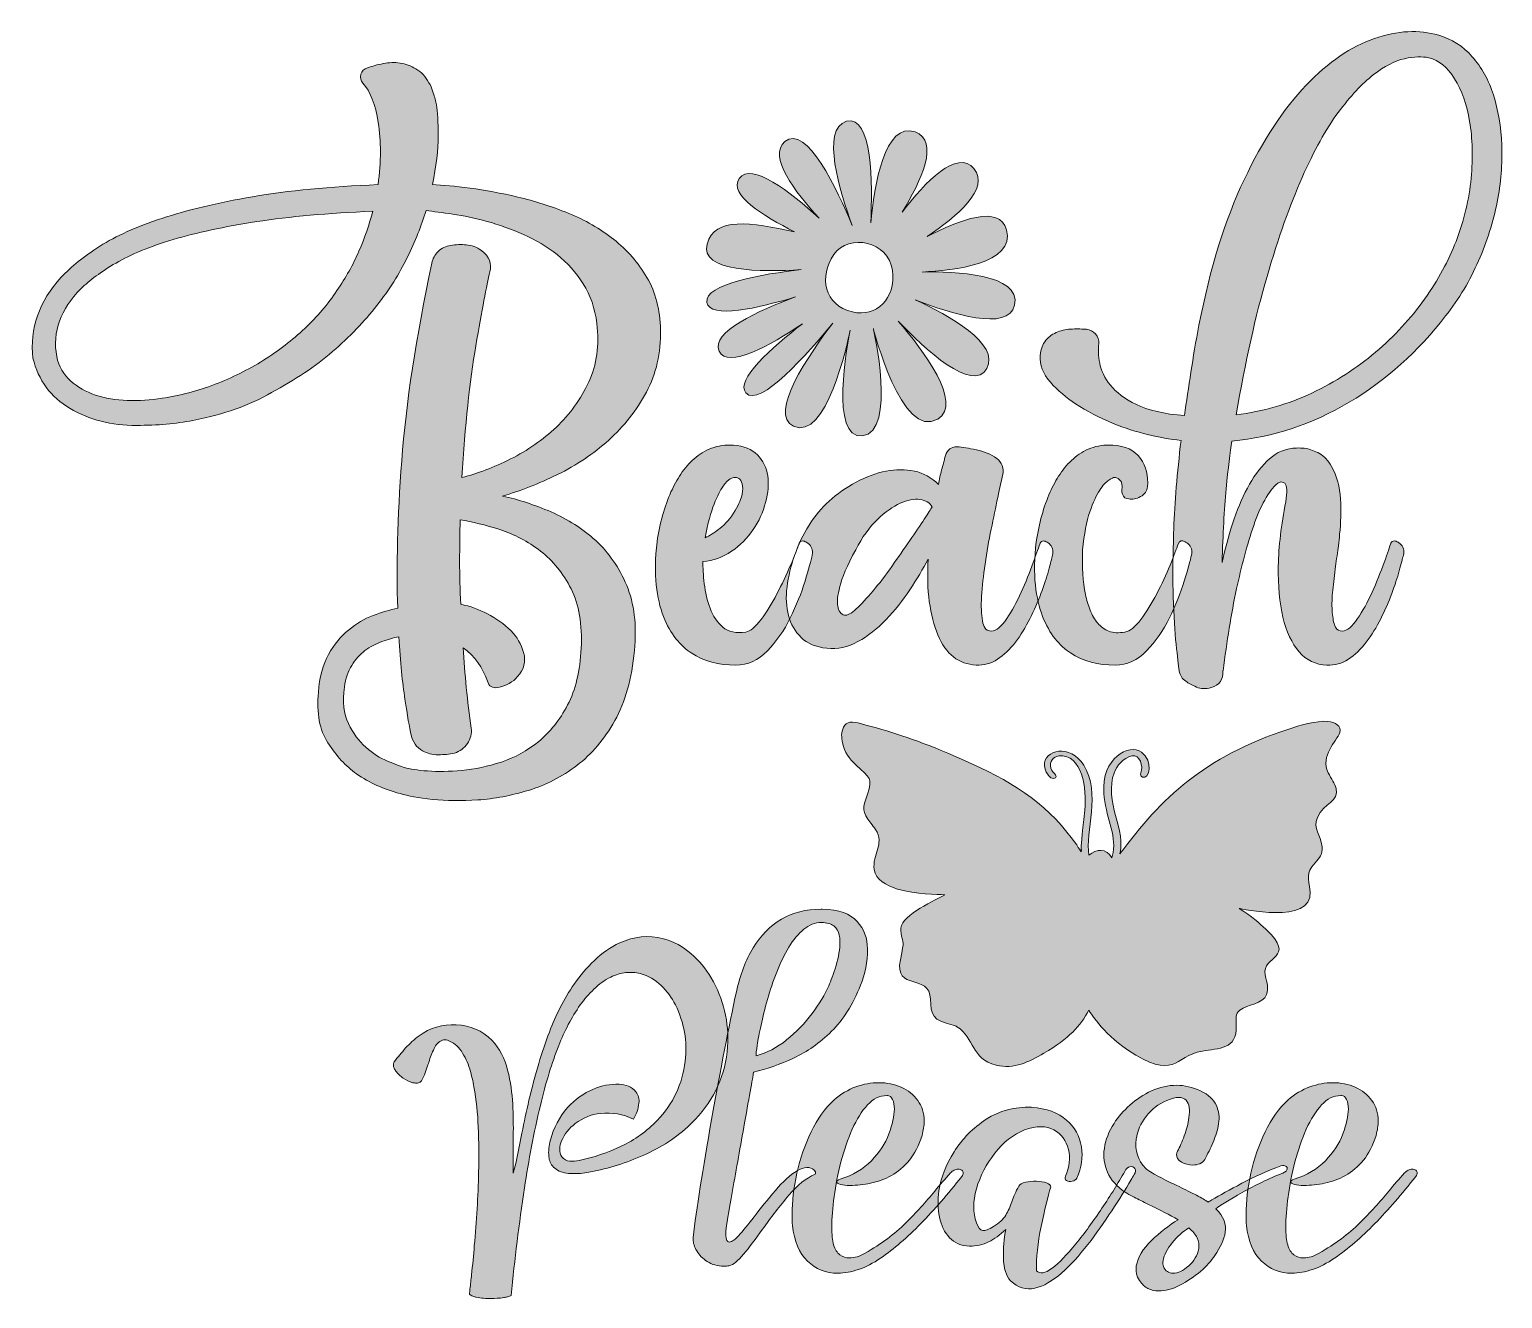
# Model space of a CAD drawing. Header units: inches. Extents: x 0.13 to 5.57, y -5.17 to -0.49.
import ezdxf

# ---------------------------------------------------------------- set-up
doc = ezdxf.new("R2010")
doc.units = ezdxf.units.IN
doc.header["$MEASUREMENT"] = 0
doc.layers.add('Layer 1', color=7, linetype='Continuous')

# ---------------------------------------------------------------- blocks, each defined once
blk = doc.blocks.new('block 5')
at = {"layer": 'Layer 1', "lineweight": 0}
for points, knots in [([(3.4237, -1.3849), (3.5388, -1.3789), (3.7676, -1.3558), (3.7352, -1.2287), (3.7114, -1.1349), (3.5602, -1.1922), (3.4415, -1.2541), (3.5521, -1.1806), (3.675, -1.0759), (3.6148, -1.003), (3.5535, -0.9289), (3.4346, -1.0529), (3.3496, -1.1634), (3.4206, -1.049), (3.4895, -0.901), (3.3972, -0.8677), (3.2857, -0.8274), (3.2468, -1.0663), (3.2337, -1.2038), (3.2406, -1.0603), (3.2401, -0.802), (3.1445, -0.8286), (3.0477, -0.8556), (3.1204, -1.0909), (3.1657, -1.2137), (3.112, -1.0842), (2.9956, -0.836), (2.9169, -0.9035), (2.8536, -0.9578), (2.9534, -1.0893), (3.043, -1.1855), (2.938, -1.0895), (2.7922, -0.9761), (2.7484, -1.0399), (2.7077, -1.099), (2.8368, -1.1774), (2.9525, -1.2366), (2.7912, -1.2006), (2.6572, -1.1808), (2.6295, -1.2817), (2.6012, -1.3845), (2.83, -1.3856), (2.9774, -1.376), (2.8357, -1.3923), (2.6189, -1.4285), (2.6293, -1.4968), (2.639, -1.5603), (2.8216, -1.5174), (2.9556, -1.4769), (2.8207, -1.5265), (2.6419, -1.6072), (2.6745, -1.6773), (2.7057, -1.7445), (2.8633, -1.6557), (2.9818, -1.576), (2.8687, -1.6633), (2.7323, -1.7841), (2.7732, -1.8313), (2.8227, -1.8885), (3.0022, -1.6854), (3.0941, -1.5735), (3.0063, -1.6883), (2.8536, -1.9103), (2.9484, -1.954), (3.0703, -2.0101), (3.1474, -1.6495), (3.1578, -1.5995), (3.1478, -1.6491), (3.0814, -2.0029), (3.2027, -1.9898), (3.3313, -1.9759), (3.2434, -1.5932), (3.2434, -1.5932), (3.2434, -1.5932), (3.3479, -2.0083), (3.4809, -1.9276), (3.5761, -1.8699), (3.4275, -1.6734), (3.3354, -1.5665), (3.4323, -1.6684), (3.6103, -1.8343), (3.6621, -1.7407), (3.7123, -1.6501), (3.5207, -1.5439), (3.3983, -1.4872), (3.5271, -1.5381), (3.7438, -1.6073), (3.7648, -1.507), (3.7891, -1.3908), (3.5426, -1.3822), (3.4237, -1.3849)], [0, 0, 0, 0, 1, 1, 1, 2, 2, 2, 3, 3, 3, 4, 4, 4, 5, 5, 5, 6, 6, 6, 7, 7, 7, 8, 8, 8, 9, 9, 9, 10, 10, 10, 11, 11, 11, 12, 12, 12, 13, 13, 13, 14, 14, 14, 15, 15, 15, 16, 16, 16, 17, 17, 17, 18, 18, 18, 19, 19, 19, 20, 20, 20, 21, 21, 21, 22, 22, 22, 23, 23, 23, 24, 24, 24, 25, 25, 25, 26, 26, 26, 27, 27, 27, 28, 28, 28, 29, 29, 29, 30, 30, 30, 30]), ([(3.1667, -1.5324), (3.0608, -1.5082), (3.0419, -1.4011), (3.0976, -1.3206), (3.1533, -1.2401), (3.3003, -1.2719), (3.3137, -1.3786), (3.3271, -1.4852), (3.2543, -1.5523), (3.1667, -1.5324)], [0, 0, 0, 0, 1, 1, 1, 2, 2, 2, 3, 3, 3, 3])]:
    blk.add_open_spline(points, degree=3, knots=knots, dxfattribs=at)
blk = doc.blocks.new('block 4')
at = {"layer": 'Layer 1'}
blk.add_blockref('block 5', (0, 0), dxfattribs=at)
blk = doc.blocks.new('block 3')
at = {"layer": 'Layer 1'}
blk.add_blockref('block 4', (0, 0), dxfattribs=at)
blk = doc.blocks.new('block 2')
at = {"layer": 'Layer 1'}
blk.add_blockref('block 3', (0, 0), dxfattribs=at)
blk = doc.blocks.new('block 9')
at = {"layer": 'Layer 1', "lineweight": 0}
blk.add_open_spline([(4.9209, -3.0436), (4.8807, -3.0401), (4.8139, -3.0597), (4.7764, -3.0721), (4.4625, -3.1762), (4.307, -3.3249), (4.1538, -3.5331), (4.1574, -3.4999), (4.164, -3.4839), (4.1376, -3.3908), (4.1247, -3.3453), (4.1135, -3.2787), (4.1317, -3.2348), (4.1429, -3.2078), (4.1643, -3.178), (4.1981, -3.1713), (4.2272, -3.1655), (4.2406, -3.2083), (4.2311, -3.2337), (4.2288, -3.24), (4.2294, -3.2461), (4.2364, -3.2493), (4.262, -3.2612), (4.278, -3.1887), (4.2332, -3.157), (4.1877, -3.1249), (4.0847, -3.178), (4.0941, -3.3095), (4.0999, -3.3922), (4.1405, -3.4613), (4.1282, -3.5275), (4.127, -3.5338), (4.1258, -3.5401), (4.1231, -3.5469), (4.1054, -3.5118), (4.0654, -3.5137), (4.0393, -3.5377), (4.0247, -3.4502), (4.0846, -3.3097), (4.02, -3.2055), (3.9707, -3.1259), (3.8713, -3.1475), (3.8747, -3.2072), (3.876, -3.2302), (3.8933, -3.2501), (3.903, -3.2539), (3.9121, -3.2575), (3.9232, -3.2494), (3.9161, -3.241), (3.9112, -3.2352), (3.9033, -3.2303), (3.8988, -3.2162), (3.8911, -3.1922), (3.9091, -3.1734), (3.928, -3.1715), (4.0138, -3.163), (4.0323, -3.293), (4.0237, -3.3709), (4.0007, -3.5781), (4.015, -3.4963), (4.0106, -3.5251), (4.0022, -3.5155), (3.9988, -3.4998), (3.9374, -3.4283), (3.8294, -3.3024), (3.6853, -3.232), (3.5183, -3.1614), (3.3868, -3.1059), (3.3058, -3.0815), (3.196, -3.0516), (3.1687, -3.0442), (3.1438, -3.0429), (3.1333, -3.0651), (3.1241, -3.0844), (3.1255, -3.1025), (3.1297, -3.1229), (3.1372, -3.1596), (3.1537, -3.1796), (3.1801, -3.2051), (3.2303, -3.2535), (3.2426, -3.2519), (3.2215, -3.3127), (3.2029, -3.3666), (3.1997, -3.3749), (3.2346, -3.4201), (3.2404, -3.4276), (3.2466, -3.4348), (3.2515, -3.4427), (3.2868, -3.4991), (3.238, -3.5343), (3.2468, -3.5906), (3.2529, -3.6292), (3.2884, -3.649), (3.3328, -3.6626), (3.4023, -3.6841), (3.478, -3.681), (3.507, -3.6842), (3.4539, -3.7141), (3.3365, -3.7648), (3.3444, -3.8172), (3.3538, -3.8802), (3.3596, -3.8406), (3.3432, -3.9235), (3.3197, -4.0427), (3.4515, -3.9711), (3.4545, -4.0691), (3.4562, -4.1277), (3.4607, -4.1477), (3.5381, -4.165), (3.5432, -4.1661), (3.5478, -4.1681), (3.552, -4.1709), (3.6186, -4.2139), (3.6031, -4.2886), (3.6966, -4.3128), (3.7622, -4.3297), (3.8184, -4.3001), (3.8725, -4.269), (3.9663, -4.2149), (4.008, -4.1666), (4.0387, -4.1103), (4.0396, -4.1114), (4.0877, -4.1929), (4.1811, -4.2558), (4.3572, -4.3744), (4.3519, -4.28), (4.4578, -4.261), (4.5175, -4.2502), (4.5865, -4.2555), (4.583, -4.1683), (4.5818, -4.1362), (4.5786, -4.1251), (4.5962, -4.11), (4.6238, -4.0863), (4.6815, -4.0896), (4.6951, -4.0516), (4.7032, -4.0289), (4.6966, -4.0117), (4.69, -3.9798), (4.6749, -3.9063), (4.8103, -3.9225), (4.6918, -3.8105), (4.6672, -3.7873), (4.6402, -3.7641), (4.5941, -3.7342), (4.5952, -3.734), (4.8644, -3.7964), (4.8555, -3.6735), (4.8513, -3.6166), (4.8367, -3.6107), (4.8739, -3.5655), (4.8902, -3.5458), (4.9027, -3.5361), (4.8997, -3.5065), (4.895, -3.4592), (4.8643, -3.4431), (4.8828, -3.3982), (4.9056, -3.3427), (4.9652, -3.3412), (4.9514, -3.2913), (4.9466, -3.2735), (4.9343, -3.2563), (4.9225, -3.2333), (4.8906, -3.1707), (4.9545, -3.1166), (4.9649, -3.0849), (4.9726, -3.061), (4.9477, -3.0459), (4.9209, -3.0436)], degree=3, knots=[0, 0, 0, 0, 1, 1, 1, 2, 2, 2, 3, 3, 3, 4, 4, 4, 5, 5, 5, 6, 6, 6, 7, 7, 7, 8, 8, 8, 9, 9, 9, 10, 10, 10, 11, 11, 11, 12, 12, 12, 13, 13, 13, 14, 14, 14, 15, 15, 15, 16, 16, 16, 17, 17, 17, 18, 18, 18, 19, 19, 19, 20, 20, 20, 21, 21, 21, 22, 22, 22, 23, 23, 23, 24, 24, 24, 25, 25, 25, 26, 26, 26, 27, 27, 27, 28, 28, 28, 29, 29, 29, 30, 30, 30, 31, 31, 31, 32, 32, 32, 33, 33, 33, 34, 34, 34, 35, 35, 35, 36, 36, 36, 37, 37, 37, 38, 38, 38, 39, 39, 39, 40, 40, 40, 41, 41, 41, 42, 42, 42, 43, 43, 43, 44, 44, 44, 45, 45, 45, 46, 46, 46, 47, 47, 47, 48, 48, 48, 49, 49, 49, 50, 50, 50, 51, 51, 51, 52, 52, 52, 53, 53, 53, 54, 54, 54, 55, 55, 55, 56, 56, 56, 56], dxfattribs=at)
blk = doc.blocks.new('block 8')
at = {"layer": 'Layer 1'}
blk.add_blockref('block 9', (0, 0), dxfattribs=at)
blk = doc.blocks.new('block 7')
at = {"layer": 'Layer 1'}
blk.add_blockref('block 8', (0, 0), dxfattribs=at)
blk = doc.blocks.new('block 6')
at = {"layer": 'Layer 1'}
blk.add_blockref('block 7', (0, 0), dxfattribs=at)
blk = doc.blocks.new('block 12')
at = {"layer": 'Layer 1', "lineweight": 0}
blk.add_open_spline([(1.7528, -5.1585), (1.7534, -5.152), (1.754, -5.1457), (1.7547, -5.1396), (1.7566, -5.1219), (1.7586, -5.1042), (1.7605, -5.0865), (1.7643, -5.0508), (1.7677, -5.0149), (1.7706, -4.9789), (1.779, -4.8888), (1.7843, -4.7984), (1.7866, -4.7077), (1.7882, -4.652), (1.7877, -4.5965), (1.7851, -4.5411), (1.7832, -4.4913), (1.7779, -4.4417), (1.7692, -4.3925), (1.766, -4.3729), (1.7607, -4.3511), (1.7535, -4.3271), (1.7463, -4.3032), (1.736, -4.2812), (1.7228, -4.2615), (1.7096, -4.2417), (1.6926, -4.2281), (1.6717, -4.2207), (1.6652, -4.2188), (1.659, -4.2188), (1.6529, -4.2207), (1.6458, -4.2229), (1.6398, -4.227), (1.6348, -4.2327), (1.6298, -4.2385), (1.6257, -4.2447), (1.6224, -4.2511), (1.6144, -4.2675), (1.6078, -4.2844), (1.6027, -4.3018), (1.6017, -4.305), (1.6006, -4.3084), (1.5993, -4.3119), (1.596, -4.3219), (1.5929, -4.3317), (1.5896, -4.3414), (1.5861, -4.3517), (1.5814, -4.3615), (1.5757, -4.3708), (1.5744, -4.3727), (1.5726, -4.3743), (1.5703, -4.3756), (1.5665, -4.3779), (1.5621, -4.379), (1.557, -4.379), (1.5521, -4.379), (1.5475, -4.3785), (1.5433, -4.3776), (1.5304, -4.374), (1.5187, -4.3684), (1.508, -4.3607), (1.4971, -4.3533), (1.4878, -4.3442), (1.4801, -4.3336), (1.4775, -4.3298), (1.4753, -4.3256), (1.4736, -4.3211), (1.4718, -4.3166), (1.4714, -4.3119), (1.4723, -4.3071), (1.4727, -4.3048), (1.4736, -4.3026), (1.4752, -4.3003), (1.4884, -4.2829), (1.5024, -4.266), (1.5172, -4.2494), (1.532, -4.2328), (1.5485, -4.218), (1.5665, -4.2047), (1.6073, -4.1748), (1.6532, -4.1613), (1.704, -4.1642), (1.7555, -4.1658), (1.7994, -4.1847), (1.8358, -4.2207), (1.8638, -4.2516), (1.8831, -4.2885), (1.8937, -4.3315), (1.9043, -4.3744), (1.9106, -4.4161), (1.9125, -4.4567), (1.9144, -4.4963), (1.9151, -4.5359), (1.9144, -4.5754), (1.9144, -4.577), (1.9143, -4.5786), (1.914, -4.5803), (1.9133, -4.624), (1.9135, -4.6679), (1.9144, -4.712), (1.9267, -4.6631), (1.9373, -4.6139), (1.9463, -4.5643), (1.954, -4.5235), (1.9627, -4.4828), (1.9724, -4.4422), (1.983, -4.3969), (1.9951, -4.3517), (2.0086, -4.3066), (2.0201, -4.2676), (2.0332, -4.2291), (2.0477, -4.1908), (2.0708, -4.128), (2.1014, -4.069), (2.1394, -4.0136), (2.1609, -3.9824), (2.1857, -3.9534), (2.2137, -3.9265), (2.2417, -3.8997), (2.2729, -3.878), (2.3073, -3.8616), (2.3595, -3.8371), (2.4132, -3.832), (2.4685, -3.8461), (2.5065, -3.8568), (2.5404, -3.875), (2.5704, -3.9009), (2.6003, -3.9268), (2.6252, -3.9565), (2.6452, -3.99), (2.6909, -4.0688), (2.711, -4.1537), (2.7055, -4.2448), (2.6974, -4.3481), (2.6577, -4.4376), (2.5863, -4.5132), (2.538, -4.5634), (2.4824, -4.6037), (2.4195, -4.6341), (2.3566, -4.6645), (2.2915, -4.6871), (2.2243, -4.7019), (2.2092, -4.7057), (2.1913, -4.709), (2.1707, -4.7115), (2.1501, -4.7141), (2.13, -4.714), (2.1104, -4.7113), (2.0908, -4.7086), (2.0749, -4.7011), (2.0626, -4.6888), (2.0526, -4.6779), (2.047, -4.6652), (2.0457, -4.6507), (2.0438, -4.6298), (2.0457, -4.6092), (2.0515, -4.589), (2.0631, -4.5439), (2.0843, -4.504), (2.1152, -4.4692), (2.1419, -4.4397), (2.1736, -4.4169), (2.2103, -4.4012), (2.2405, -4.388), (2.2721, -4.382), (2.3049, -4.3833), (2.3165, -4.384), (2.3279, -4.3865), (2.3392, -4.3908), (2.3505, -4.3951), (2.3598, -4.402), (2.3672, -4.4113), (2.3762, -4.4239), (2.3799, -4.4379), (2.3783, -4.4533), (2.376, -4.4739), (2.3694, -4.4934), (2.3585, -4.5117), (2.3195, -4.4937), (2.2789, -4.4868), (2.2364, -4.491), (2.2016, -4.4948), (2.1706, -4.5074), (2.1432, -4.5286), (2.1207, -4.5457), (2.1038, -4.567), (2.0925, -4.5928), (2.0887, -4.6021), (2.0864, -4.6121), (2.0858, -4.6227), (2.0852, -4.6334), (2.0879, -4.643), (2.094, -4.6517), (2.1017, -4.661), (2.1114, -4.6663), (2.1232, -4.6674), (2.135, -4.6685), (2.1463, -4.6676), (2.1572, -4.6647), (2.211, -4.6535), (2.2628, -4.636), (2.3126, -4.6124), (2.3625, -4.5887), (2.4069, -4.5569), (2.4458, -4.517), (2.5044, -4.4556), (2.5388, -4.3825), (2.5491, -4.2979), (2.5575, -4.2252), (2.5454, -4.156), (2.5129, -4.0904), (2.4994, -4.0637), (2.4818, -4.0398), (2.4601, -4.0187), (2.4383, -3.9976), (2.4127, -3.9829), (2.3831, -3.9745), (2.3657, -3.9704), (2.3482, -3.9692), (2.3305, -3.9712), (2.3109, -3.9734), (2.2922, -3.9789), (2.2745, -3.9876), (2.2517, -3.9992), (2.2308, -4.014), (2.212, -4.0322), (2.1932, -4.0504), (2.1764, -4.0698), (2.1616, -4.0904), (2.1294, -4.137), (2.103, -4.1869), (2.0824, -4.24), (2.0692, -4.2732), (2.0575, -4.3068), (2.0472, -4.3409), (2.0349, -4.3808), (2.024, -4.421), (2.0144, -4.4615), (1.9905, -4.5622), (1.9711, -4.6637), (1.956, -4.7661), (1.936, -4.898), (1.9196, -5.0304), (1.9067, -5.1633), (1.9029, -5.1652), (1.8983, -5.1668), (1.893, -5.1681), (1.8877, -5.1694), (1.8831, -5.1704), (1.8792, -5.171), (1.8635, -5.1732), (1.8477, -5.1744), (1.8319, -5.1744), (1.8136, -5.1744), (1.7956, -5.1728), (1.7779, -5.1696), (1.7746, -5.1689), (1.7703, -5.1676), (1.7648, -5.1657), (1.7594, -5.1638), (1.7553, -5.1614), (1.7528, -5.1585)], degree=3, knots=[0, 0, 0, 0, 1, 1, 1, 2, 2, 2, 3, 3, 3, 4, 4, 4, 5, 5, 5, 6, 6, 6, 7, 7, 7, 8, 8, 8, 9, 9, 9, 10, 10, 10, 11, 11, 11, 12, 12, 12, 13, 13, 13, 14, 14, 14, 15, 15, 15, 16, 16, 16, 17, 17, 17, 18, 18, 18, 19, 19, 19, 20, 20, 20, 21, 21, 21, 22, 22, 22, 23, 23, 23, 24, 24, 24, 25, 25, 25, 26, 26, 26, 27, 27, 27, 28, 28, 28, 29, 29, 29, 30, 30, 30, 31, 31, 31, 32, 32, 32, 33, 33, 33, 34, 34, 34, 35, 35, 35, 36, 36, 36, 37, 37, 37, 38, 38, 38, 39, 39, 39, 40, 40, 40, 41, 41, 41, 42, 42, 42, 43, 43, 43, 44, 44, 44, 45, 45, 45, 46, 46, 46, 47, 47, 47, 48, 48, 48, 49, 49, 49, 50, 50, 50, 51, 51, 51, 52, 52, 52, 53, 53, 53, 54, 54, 54, 55, 55, 55, 56, 56, 56, 57, 57, 57, 58, 58, 58, 59, 59, 59, 60, 60, 60, 61, 61, 61, 62, 62, 62, 63, 63, 63, 64, 64, 64, 65, 65, 65, 66, 66, 66, 67, 67, 67, 68, 68, 68, 69, 69, 69, 70, 70, 70, 71, 71, 71, 72, 72, 72, 73, 73, 73, 74, 74, 74, 75, 75, 75, 76, 76, 76, 77, 77, 77, 78, 78, 78, 79, 79, 79, 80, 80, 80, 81, 81, 81, 82, 82, 82, 83, 83, 83, 84, 84, 84, 85, 85, 85, 86, 86, 86, 87, 87, 87, 87], dxfattribs=at)
blk = doc.blocks.new('block 11')
at = {"layer": 'Layer 1'}
blk.add_blockref('block 12', (0, 0), dxfattribs=at)
blk = doc.blocks.new('block 14')
at = {"layer": 'Layer 1', "lineweight": 0}
for points, knots in [([(2.6925, -5.0547), (2.668, -5.0547), (2.6474, -5.0491), (2.6305, -5.038), (2.6136, -5.0269), (2.6007, -5.0138), (2.5919, -4.9987), (2.583, -4.9836), (2.5784, -4.9693), (2.5781, -4.9557), (2.5781, -4.9557), (2.5781, -4.9485), (2.5781, -4.9485), (2.5907, -4.8446), (2.6134, -4.6997), (2.6464, -4.5139), (2.6794, -4.3281), (2.7099, -4.1706), (2.7379, -4.0416), (2.7517, -3.9789), (2.7725, -3.9248), (2.8001, -3.8794), (2.8279, -3.8341), (2.8625, -3.799), (2.9041, -3.7742), (2.9457, -3.7495), (2.9948, -3.7371), (3.0512, -3.7371), (3.0512, -3.7371), (3.0545, -3.7371), (3.0545, -3.7371), (3.1159, -3.739), (3.1591, -3.754), (3.1841, -3.7822), (3.209, -3.8104), (3.2216, -3.8442), (3.2219, -3.8838), (3.2216, -3.9317), (3.2131, -3.9765), (3.1964, -4.018), (3.1684, -4.0884), (3.1326, -4.1451), (3.0893, -4.1878), (3.0458, -4.2307), (2.999, -4.2637), (2.9488, -4.2868), (2.8986, -4.31), (2.8493, -4.3273), (2.8011, -4.3389), (2.8008, -4.3431), (2.7974, -4.3626), (2.7911, -4.3973), (2.785, -4.4321), (2.7772, -4.4751), (2.7683, -4.5262), (2.7528, -4.6118), (2.7379, -4.695), (2.7236, -4.776), (2.7093, -4.8569), (2.7012, -4.9064), (2.6992, -4.9244), (2.6989, -4.9308), (2.6988, -4.9364), (2.6988, -4.9413), (2.6997, -4.9577), (2.7039, -4.9659), (2.7113, -4.9659), (2.721, -4.9659), (2.7346, -4.9559), (2.7521, -4.9357), (2.7697, -4.9156), (2.7893, -4.8912), (2.8112, -4.8626), (2.8372, -4.8282), (2.8643, -4.7952), (2.8921, -4.7637), (2.92, -4.7321), (2.9463, -4.7101), (2.9714, -4.6975), (2.9837, -4.6921), (2.9951, -4.6899), (3.0055, -4.691), (3.016, -4.6922), (3.024, -4.6972), (3.0294, -4.7062), (3.03, -4.7078), (3.0301, -4.7098), (3.0299, -4.712), (3.0296, -4.7143), (3.0285, -4.7159), (3.0265, -4.7168), (2.9962, -4.7288), (2.9645, -4.7542), (2.9314, -4.7933), (2.8982, -4.8325), (2.866, -4.8742), (2.8344, -4.9186), (2.8089, -4.9543), (2.7857, -4.9849), (2.7646, -5.0103), (2.7436, -5.0357), (2.7259, -5.05), (2.7118, -5.0532), (2.705, -5.0542), (2.6986, -5.0547), (2.6925, -5.0547)], [0, 0, 0, 0, 1, 1, 1, 2, 2, 2, 3, 3, 3, 4, 4, 4, 5, 5, 5, 6, 6, 6, 7, 7, 7, 8, 8, 8, 9, 9, 9, 10, 10, 10, 11, 11, 11, 12, 12, 12, 13, 13, 13, 14, 14, 14, 15, 15, 15, 16, 16, 16, 17, 17, 17, 18, 18, 18, 19, 19, 19, 20, 20, 20, 21, 21, 21, 22, 22, 22, 23, 23, 23, 24, 24, 24, 25, 25, 25, 26, 26, 26, 27, 27, 27, 28, 28, 28, 29, 29, 29, 30, 30, 30, 31, 31, 31, 32, 32, 32, 33, 33, 33, 34, 34, 34, 35, 35, 35, 35]), ([(2.8107, -4.2781), (2.8503, -4.2678), (2.8879, -4.2483), (2.9235, -4.2195), (2.9589, -4.1907), (2.9903, -4.1583), (3.0174, -4.1222), (3.0443, -4.0862), (3.0648, -4.0523), (3.0786, -4.0204), (3.0869, -4.0017), (3.096, -3.9767), (3.1057, -3.9453), (3.1152, -3.914), (3.1201, -3.8838), (3.1201, -3.8548), (3.1199, -3.8388), (3.1164, -3.8249), (3.11, -3.8133), (3.1036, -3.8017), (3.0931, -3.7939), (3.0786, -3.7897), (3.0699, -3.7874), (3.0613, -3.7863), (3.0526, -3.7863), (3.0287, -3.7863), (3.0067, -3.7947), (2.9864, -3.8114), (2.9662, -3.8281), (2.9477, -3.8503), (2.9312, -3.8778), (2.9146, -3.9053), (2.8998, -3.9358), (2.8867, -3.9692), (2.8737, -4.0027), (2.8623, -4.0364), (2.8527, -4.0703), (2.8431, -4.1043), (2.8351, -4.136), (2.8288, -4.1654), (2.8225, -4.1949), (2.8179, -4.2195), (2.8148, -4.2393), (2.8117, -4.2591), (2.8105, -4.2715), (2.8107, -4.2767), (2.8107, -4.2767), (2.8107, -4.2781), (2.8107, -4.2781)], [0, 0, 0, 0, 1, 1, 1, 2, 2, 2, 3, 3, 3, 4, 4, 4, 5, 5, 5, 6, 6, 6, 7, 7, 7, 8, 8, 8, 9, 9, 9, 10, 10, 10, 11, 11, 11, 12, 12, 12, 13, 13, 13, 14, 14, 14, 15, 15, 15, 16, 16, 16, 16])]:
    blk.add_open_spline(points, degree=3, knots=knots, dxfattribs=at)
blk = doc.blocks.new('block 13')
at = {"layer": 'Layer 1'}
blk.add_blockref('block 14', (0, 0), dxfattribs=at)
blk = doc.blocks.new('block 16')
at = {"layer": 'Layer 1', "lineweight": 0}
blk.add_open_spline([(3.1124, -5.0808), (3.0683, -5.0808), (3.031, -5.0659), (3.0004, -5.0361), (2.9698, -5.0064), (2.9513, -4.9627), (2.9449, -4.9051), (2.9439, -4.8919), (2.9434, -4.8779), (2.9434, -4.8631), (2.9434, -4.8164), (2.9494, -4.7661), (2.9613, -4.712), (2.9732, -4.658), (2.9907, -4.607), (3.0139, -4.559), (3.0371, -4.5111), (3.0652, -4.4718), (3.0983, -4.4413), (3.1234, -4.4194), (3.1503, -4.4033), (3.1789, -4.393), (3.2076, -4.3827), (3.2357, -4.3776), (3.2634, -4.3776), (3.2933, -4.3776), (3.321, -4.3832), (3.3465, -4.3944), (3.3718, -4.4057), (3.3923, -4.422), (3.4077, -4.4432), (3.4232, -4.4644), (3.4309, -4.4898), (3.4309, -4.5195), (3.4309, -4.5359), (3.4283, -4.5534), (3.4232, -4.5721), (3.4116, -4.6091), (3.396, -4.6396), (3.3764, -4.6637), (3.3568, -4.6879), (3.3346, -4.7067), (3.31, -4.7202), (3.2854, -4.7337), (3.2599, -4.7432), (3.2335, -4.7487), (3.2071, -4.7542), (3.1819, -4.7569), (3.1577, -4.7569), (3.1429, -4.7569), (3.1309, -4.7555), (3.1217, -4.7528), (3.1126, -4.7501), (3.108, -4.7468), (3.108, -4.7429), (3.108, -4.7397), (3.1124, -4.7365), (3.121, -4.7332), (3.1684, -4.7191), (3.2067, -4.6966), (3.2361, -4.6659), (3.2656, -4.6352), (3.2871, -4.6021), (3.3006, -4.5667), (3.3141, -4.5313), (3.3209, -4.5008), (3.3209, -4.4751), (3.3209, -4.4605), (3.3187, -4.4487), (3.3144, -4.4396), (3.31, -4.4304), (3.3036, -4.4256), (3.2953, -4.4253), (3.2953, -4.4253), (3.2928, -4.4253), (3.2928, -4.4253), (3.2668, -4.4253), (3.2431, -4.4368), (3.2219, -4.4598), (3.2007, -4.4828), (3.1819, -4.5128), (3.1654, -4.5496), (3.149, -4.5865), (3.1352, -4.6265), (3.1239, -4.6698), (3.1127, -4.7131), (3.1042, -4.7559), (3.0986, -4.7982), (3.0929, -4.8405), (3.0901, -4.8777), (3.0901, -4.9099), (3.0901, -4.9379), (3.0924, -4.9601), (3.0969, -4.9765), (3.1021, -4.9932), (3.1098, -5.0054), (3.1201, -5.0129), (3.1304, -5.0205), (3.1421, -5.0243), (3.1553, -5.0243), (3.1733, -5.0243), (3.1926, -5.0185), (3.2132, -5.0069), (3.2727, -4.9725), (3.3224, -4.9356), (3.3621, -4.8964), (3.4018, -4.8571), (3.4378, -4.8176), (3.47, -4.7776), (3.489, -4.7551), (3.5083, -4.7328), (3.5279, -4.7106), (3.5324, -4.7061), (3.5372, -4.7027), (3.5422, -4.7004), (3.5471, -4.6982), (3.552, -4.6971), (3.5569, -4.6971), (3.562, -4.6971), (3.5663, -4.6983), (3.5696, -4.7007), (3.5731, -4.7031), (3.5748, -4.7064), (3.5748, -4.7106), (3.5748, -4.7144), (3.5731, -4.7188), (3.5699, -4.7236), (3.5188, -4.7886), (3.4683, -4.8467), (3.4186, -4.8978), (3.3689, -4.949), (3.3194, -4.9915), (3.2702, -5.0252), (3.2428, -5.0439), (3.2158, -5.0578), (3.1891, -5.067), (3.1624, -5.0762), (3.1368, -5.0808), (3.1124, -5.0808)], degree=3, knots=[0, 0, 0, 0, 1, 1, 1, 2, 2, 2, 3, 3, 3, 4, 4, 4, 5, 5, 5, 6, 6, 6, 7, 7, 7, 8, 8, 8, 9, 9, 9, 10, 10, 10, 11, 11, 11, 12, 12, 12, 13, 13, 13, 14, 14, 14, 15, 15, 15, 16, 16, 16, 17, 17, 17, 18, 18, 18, 19, 19, 19, 20, 20, 20, 21, 21, 21, 22, 22, 22, 23, 23, 23, 24, 24, 24, 25, 25, 25, 26, 26, 26, 27, 27, 27, 28, 28, 28, 29, 29, 29, 30, 30, 30, 31, 31, 31, 32, 32, 32, 33, 33, 33, 34, 34, 34, 35, 35, 35, 36, 36, 36, 37, 37, 37, 38, 38, 38, 39, 39, 39, 40, 40, 40, 41, 41, 41, 42, 42, 42, 43, 43, 43, 44, 44, 44, 45, 45, 45, 46, 46, 46, 46], dxfattribs=at)
blk = doc.blocks.new('block 15')
at = {"layer": 'Layer 1'}
blk.add_blockref('block 16', (0, 0), dxfattribs=at)
blk = doc.blocks.new('block 18')
at = {"layer": 'Layer 1', "lineweight": 0}
blk.add_open_spline([(3.9633, -4.6237), (3.9556, -4.5915), (3.9378, -4.5676), (3.9099, -4.552), (3.8821, -4.5364), (3.846, -4.5363), (3.8016, -4.5518), (3.7598, -4.5688), (3.7231, -4.5975), (3.6916, -4.6379), (3.6601, -4.6783), (3.6376, -4.722), (3.6242, -4.769), (3.6109, -4.8159), (3.6108, -4.8578), (3.624, -4.8944), (3.6304, -4.9121), (3.6381, -4.9216), (3.6472, -4.9229), (3.6562, -4.9242), (3.6694, -4.9194), (3.6868, -4.9085), (3.7076, -4.8959), (3.7227, -4.882), (3.7319, -4.8667), (3.741, -4.8514), (3.7485, -4.8349), (3.7543, -4.8172), (3.7604, -4.7992), (3.7691, -4.7799), (3.7804, -4.7593), (3.7843, -4.7525), (3.7925, -4.7477), (3.805, -4.7448), (3.8176, -4.7419), (3.8311, -4.7407), (3.8455, -4.7412), (3.86, -4.7417), (3.8725, -4.7438), (3.883, -4.7475), (3.8934, -4.7512), (3.8984, -4.7563), (3.8982, -4.7627), (3.8875, -4.7981), (3.8757, -4.8466), (3.8627, -4.9082), (3.8497, -4.9698), (3.844, -5.0243), (3.846, -5.0716), (3.8582, -5.0851), (3.8773, -5.0821), (3.9032, -5.0624), (3.9291, -5.0428), (3.9583, -5.0129), (3.9908, -4.9726), (4.0233, -4.9324), (4.0554, -4.8885), (4.0873, -4.8409), (4.1192, -4.7933), (4.1472, -4.7482), (4.1713, -4.7057), (4.1761, -4.6948), (4.1825, -4.6888), (4.1904, -4.6876), (4.1982, -4.6865), (4.2044, -4.6888), (4.2087, -4.6944), (4.2131, -4.7), (4.2123, -4.7075), (4.2066, -4.7168), (4.2027, -4.7233), (4.1985, -4.73), (4.194, -4.7371), (4.1744, -4.7702), (4.1508, -4.8079), (4.1235, -4.85), (4.0962, -4.8922), (4.0667, -4.9339), (4.035, -4.9751), (4.0033, -5.0162), (3.9708, -5.0516), (3.9375, -5.081), (3.9042, -5.1104), (3.8715, -5.1288), (3.8395, -5.1363), (3.8075, -5.1437), (3.7776, -5.1347), (3.75, -5.1092), (3.7332, -5.0906), (3.7245, -5.0628), (3.7236, -5.026), (3.7229, -4.9891), (3.7257, -4.9537), (3.7321, -4.9195), (3.7109, -4.9395), (3.6897, -4.9548), (3.6686, -4.9654), (3.6476, -4.976), (3.6242, -4.9813), (3.5984, -4.9813), (3.5675, -4.98), (3.5429, -4.9695), (3.5246, -4.9497), (3.5062, -4.9299), (3.4939, -4.9046), (3.4876, -4.8737), (3.4814, -4.8428), (3.4806, -4.8103), (3.4855, -4.7762), (3.4925, -4.7289), (3.5112, -4.6811), (3.5415, -4.6329), (3.5717, -4.5846), (3.6112, -4.5445), (3.66, -4.5127), (3.7087, -4.4808), (3.7646, -4.466), (3.8276, -4.4683), (3.883, -4.4725), (3.9259, -4.4882), (3.9563, -4.5154), (3.9867, -4.5425), (4.0051, -4.5754), (4.0113, -4.614), (4.0176, -4.6527), (4.0121, -4.6911), (3.9947, -4.7294), (3.9911, -4.7361), (3.9854, -4.7402), (3.9773, -4.7417), (3.9692, -4.7432), (3.9623, -4.7422), (3.9565, -4.7388), (3.9507, -4.7354), (3.9493, -4.73), (3.9522, -4.7226), (3.9673, -4.6888), (3.971, -4.6559), (3.9633, -4.6237)], degree=3, knots=[0, 0, 0, 0, 1, 1, 1, 2, 2, 2, 3, 3, 3, 4, 4, 4, 5, 5, 5, 6, 6, 6, 7, 7, 7, 8, 8, 8, 9, 9, 9, 10, 10, 10, 11, 11, 11, 12, 12, 12, 13, 13, 13, 14, 14, 14, 15, 15, 15, 16, 16, 16, 17, 17, 17, 18, 18, 18, 19, 19, 19, 20, 20, 20, 21, 21, 21, 22, 22, 22, 23, 23, 23, 24, 24, 24, 25, 25, 25, 26, 26, 26, 27, 27, 27, 28, 28, 28, 29, 29, 29, 30, 30, 30, 31, 31, 31, 32, 32, 32, 33, 33, 33, 34, 34, 34, 35, 35, 35, 36, 36, 36, 37, 37, 37, 38, 38, 38, 39, 39, 39, 40, 40, 40, 41, 41, 41, 42, 42, 42, 43, 43, 43, 44, 44, 44, 45, 45, 45, 46, 46, 46, 46], dxfattribs=at)
blk = doc.blocks.new('block 17')
at = {"layer": 'Layer 1'}
blk.add_blockref('block 18', (0, 0), dxfattribs=at)
blk = doc.blocks.new('block 20')
at = {"layer": 'Layer 1', "lineweight": 0}
for points, knots in [([(4.2964, -5.1464), (4.2822, -5.1464), (4.2691, -5.1434), (4.257, -5.1375), (4.2449, -5.1315), (4.2345, -5.1218), (4.2258, -5.1083), (4.2149, -5.0906), (4.2109, -5.0726), (4.2138, -5.0542), (4.2199, -5.0217), (4.2385, -4.9904), (4.2696, -4.9603), (4.3006, -4.9303), (4.3335, -4.9046), (4.3683, -4.8833), (4.338, -4.8663), (4.3016, -4.8475), (4.2591, -4.8269), (4.2395, -4.8172), (4.222, -4.8084), (4.2066, -4.8004), (4.1911, -4.7923), (4.18, -4.7862), (4.1733, -4.782), (4.1417, -4.7607), (4.1199, -4.7361), (4.1076, -4.7081), (4.0954, -4.6802), (4.0915, -4.6509), (4.096, -4.6203), (4.1005, -4.5888), (4.1124, -4.5579), (4.1318, -4.5277), (4.1472, -4.5038), (4.1668, -4.4813), (4.1907, -4.4601), (4.2144, -4.4388), (4.2411, -4.4214), (4.2705, -4.4077), (4.2999, -4.394), (4.3309, -4.3872), (4.3634, -4.3872), (4.392, -4.3872), (4.4213, -4.394), (4.4513, -4.4075), (4.4806, -4.4223), (4.4999, -4.4402), (4.5094, -4.4613), (4.5189, -4.4824), (4.5217, -4.5049), (4.5178, -4.5291), (4.5143, -4.5519), (4.5075, -4.5747), (4.4976, -4.5974), (4.4876, -4.6201), (4.4773, -4.6412), (4.4667, -4.6609), (4.4628, -4.6679), (4.4569, -4.6732), (4.4489, -4.6765), (4.4408, -4.6799), (4.432, -4.6816), (4.4223, -4.6816), (4.4072, -4.6816), (4.3933, -4.6779), (4.3805, -4.6705), (4.3678, -4.6631), (4.3618, -4.6533), (4.3625, -4.6411), (4.3631, -4.6375), (4.3644, -4.634), (4.3663, -4.6304), (4.3744, -4.6153), (4.3826, -4.5964), (4.3909, -4.5737), (4.3993, -4.5511), (4.4051, -4.5286), (4.4083, -4.5064), (4.4103, -4.4926), (4.4105, -4.4801), (4.4091, -4.469), (4.4076, -4.4579), (4.4038, -4.449), (4.3977, -4.4422), (4.3915, -4.4355), (4.3824, -4.4321), (4.3702, -4.4321), (4.3589, -4.4321), (4.3446, -4.4356), (4.3272, -4.4427), (4.2954, -4.4562), (4.2696, -4.4759), (4.25, -4.5018), (4.2304, -4.5277), (4.2183, -4.5558), (4.2138, -4.586), (4.2077, -4.6272), (4.2193, -4.6633), (4.2486, -4.6942), (4.2566, -4.7016), (4.2722, -4.7113), (4.2954, -4.7234), (4.3185, -4.7354), (4.3439, -4.7481), (4.3716, -4.7612), (4.3948, -4.7725), (4.4161, -4.7831), (4.4356, -4.7931), (4.455, -4.8031), (4.4694, -4.8114), (4.4788, -4.8182), (4.4829, -4.8156), (4.4876, -4.813), (4.4928, -4.8105), (4.5214, -4.7934), (4.5584, -4.7729), (4.6038, -4.7489), (4.6491, -4.725), (4.6969, -4.7035), (4.7471, -4.6845), (4.7471, -4.6845), (4.7548, -4.6835), (4.7548, -4.6835), (4.7603, -4.6835), (4.7645, -4.6847), (4.7674, -4.6872), (4.7703, -4.6896), (4.7716, -4.6924), (4.7712, -4.6956), (4.7709, -4.7014), (4.7653, -4.7065), (4.7543, -4.7111), (4.7029, -4.7317), (4.6529, -4.7557), (4.6045, -4.7832), (4.556, -4.8107), (4.5237, -4.8306), (4.5073, -4.8428), (4.5362, -4.8718), (4.5479, -4.9007), (4.5424, -4.9297), (4.538, -4.9567), (4.5249, -4.9855), (4.5034, -5.0161), (4.4911, -5.0351), (4.4735, -5.0544), (4.4506, -5.0742), (4.4275, -5.094), (4.4023, -5.111), (4.3748, -5.1252), (4.3472, -5.1393), (4.3211, -5.1464), (4.2964, -5.1464)], [0, 0, 0, 0, 1, 1, 1, 2, 2, 2, 3, 3, 3, 4, 4, 4, 5, 5, 5, 6, 6, 6, 7, 7, 7, 8, 8, 8, 9, 9, 9, 10, 10, 10, 11, 11, 11, 12, 12, 12, 13, 13, 13, 14, 14, 14, 15, 15, 15, 16, 16, 16, 17, 17, 17, 18, 18, 18, 19, 19, 19, 20, 20, 20, 21, 21, 21, 22, 22, 22, 23, 23, 23, 24, 24, 24, 25, 25, 25, 26, 26, 26, 27, 27, 27, 28, 28, 28, 29, 29, 29, 30, 30, 30, 31, 31, 31, 32, 32, 32, 33, 33, 33, 34, 34, 34, 35, 35, 35, 36, 36, 36, 37, 37, 37, 38, 38, 38, 39, 39, 39, 40, 40, 40, 41, 41, 41, 42, 42, 42, 43, 43, 43, 44, 44, 44, 45, 45, 45, 46, 46, 46, 47, 47, 47, 48, 48, 48, 49, 49, 49, 50, 50, 50, 51, 51, 51, 51]), ([(4.3494, -5.0808), (4.3678, -5.0808), (4.3871, -5.0718), (4.4073, -5.054), (4.4276, -5.0361), (4.44, -5.0148), (4.4445, -4.99), (4.4464, -4.9768), (4.4446, -4.9637), (4.4389, -4.9507), (4.4333, -4.9377), (4.4229, -4.9254), (4.4078, -4.9138), (4.3859, -4.9273), (4.3656, -4.9454), (4.3468, -4.9683), (4.328, -4.9911), (4.3166, -5.0132), (4.3128, -5.0344), (4.3114, -5.0424), (4.3121, -5.0499), (4.3146, -5.0566), (4.3179, -5.065), (4.3226, -5.0711), (4.3287, -5.075), (4.3348, -5.0788), (4.3417, -5.0808), (4.3494, -5.0808)], [0, 0, 0, 0, 1, 1, 1, 2, 2, 2, 3, 3, 3, 4, 4, 4, 5, 5, 5, 6, 6, 6, 7, 7, 7, 8, 8, 8, 9, 9, 9, 9])]:
    blk.add_open_spline(points, degree=3, knots=knots, dxfattribs=at)
blk = doc.blocks.new('block 19')
at = {"layer": 'Layer 1'}
blk.add_blockref('block 20', (0, 0), dxfattribs=at)
blk = doc.blocks.new('block 22')
at = {"layer": 'Layer 1', "lineweight": 0}
blk.add_open_spline([(4.7881, -5.0808), (4.744, -5.0808), (4.7067, -5.0659), (4.6762, -5.0361), (4.6456, -5.0064), (4.627, -4.9627), (4.6207, -4.9051), (4.6197, -4.8919), (4.6192, -4.8779), (4.6192, -4.8631), (4.6192, -4.8164), (4.6252, -4.7661), (4.6371, -4.712), (4.649, -4.658), (4.6665, -4.607), (4.6896, -4.559), (4.7128, -4.5111), (4.7409, -4.4718), (4.7741, -4.4413), (4.7992, -4.4194), (4.8261, -4.4033), (4.8547, -4.393), (4.8834, -4.3827), (4.9115, -4.3776), (4.9392, -4.3776), (4.9691, -4.3776), (4.9968, -4.3832), (5.0222, -4.3944), (5.0476, -4.4057), (5.0681, -4.422), (5.0835, -4.4432), (5.099, -4.4644), (5.1067, -4.4898), (5.1067, -4.5195), (5.1067, -4.5359), (5.1041, -4.5534), (5.099, -4.5721), (5.0873, -4.6091), (5.0718, -4.6396), (5.0522, -4.6637), (5.0325, -4.6879), (5.0104, -4.7067), (4.9858, -4.7202), (4.9612, -4.7337), (4.9357, -4.7432), (4.9092, -4.7487), (4.8829, -4.7542), (4.8577, -4.7569), (4.8335, -4.7569), (4.8187, -4.7569), (4.8067, -4.7555), (4.7975, -4.7528), (4.7883, -4.7501), (4.7838, -4.7468), (4.7838, -4.7429), (4.7838, -4.7397), (4.7881, -4.7365), (4.7968, -4.7332), (4.8441, -4.7191), (4.8825, -4.6966), (4.9119, -4.6659), (4.9413, -4.6352), (4.9629, -4.6021), (4.9764, -4.5667), (4.9898, -4.5313), (4.9966, -4.5008), (4.9966, -4.4751), (4.9966, -4.4605), (4.9945, -4.4487), (4.9901, -4.4396), (4.9858, -4.4304), (4.9794, -4.4256), (4.9711, -4.4253), (4.9711, -4.4253), (4.9686, -4.4253), (4.9686, -4.4253), (4.9426, -4.4253), (4.9189, -4.4368), (4.8977, -4.4598), (4.8764, -4.4828), (4.8577, -4.5128), (4.8412, -4.5496), (4.8248, -4.5865), (4.811, -4.6265), (4.7997, -4.6698), (4.7885, -4.7131), (4.78, -4.7559), (4.7744, -4.7982), (4.7687, -4.8405), (4.7659, -4.8777), (4.7659, -4.9099), (4.7659, -4.9379), (4.7681, -4.9601), (4.7727, -4.9765), (4.7778, -4.9932), (4.7855, -5.0054), (4.7958, -5.0129), (4.8061, -5.0205), (4.8179, -5.0243), (4.8311, -5.0243), (4.8491, -5.0243), (4.8684, -5.0185), (4.889, -5.0069), (4.9485, -4.9725), (4.9981, -4.9356), (5.0379, -4.8964), (5.0776, -4.8571), (5.1136, -4.8176), (5.1457, -4.7776), (5.1647, -4.7551), (5.1841, -4.7328), (5.2037, -4.7106), (5.2082, -4.7061), (5.213, -4.7027), (5.2179, -4.7004), (5.2229, -4.6982), (5.2278, -4.6971), (5.2326, -4.6971), (5.2378, -4.6971), (5.242, -4.6983), (5.2454, -4.7007), (5.2488, -4.7031), (5.2505, -4.7064), (5.2505, -4.7106), (5.2505, -4.7144), (5.2489, -4.7188), (5.2457, -4.7236), (5.1945, -4.7886), (5.144, -4.8467), (5.0944, -4.8978), (5.0447, -4.949), (4.9952, -4.9915), (4.946, -5.0252), (4.9186, -5.0439), (4.8916, -5.0578), (4.8649, -5.067), (4.8382, -5.0762), (4.8126, -5.0808), (4.7881, -5.0808)], degree=3, knots=[0, 0, 0, 0, 1, 1, 1, 2, 2, 2, 3, 3, 3, 4, 4, 4, 5, 5, 5, 6, 6, 6, 7, 7, 7, 8, 8, 8, 9, 9, 9, 10, 10, 10, 11, 11, 11, 12, 12, 12, 13, 13, 13, 14, 14, 14, 15, 15, 15, 16, 16, 16, 17, 17, 17, 18, 18, 18, 19, 19, 19, 20, 20, 20, 21, 21, 21, 22, 22, 22, 23, 23, 23, 24, 24, 24, 25, 25, 25, 26, 26, 26, 27, 27, 27, 28, 28, 28, 29, 29, 29, 30, 30, 30, 31, 31, 31, 32, 32, 32, 33, 33, 33, 34, 34, 34, 35, 35, 35, 36, 36, 36, 37, 37, 37, 38, 38, 38, 39, 39, 39, 40, 40, 40, 41, 41, 41, 42, 42, 42, 43, 43, 43, 44, 44, 44, 45, 45, 45, 46, 46, 46, 46], dxfattribs=at)
blk = doc.blocks.new('block 21')
at = {"layer": 'Layer 1'}
blk.add_blockref('block 22', (0, 0), dxfattribs=at)
blk = doc.blocks.new('block 10')
at = {"layer": 'Layer 1'}
for name in ['block 13', 'block 11', 'block 15', 'block 19', 'block 21', 'block 17']:
    blk.add_blockref(name, (0, 0), dxfattribs=at)
blk = doc.blocks.new('block 24')
at = {"layer": 'Layer 1', "lineweight": 0}
for points, knots in [([(1.8746, -2.2118), (1.9331, -2.2246), (1.9929, -2.2442), (2.0541, -2.2706), (2.1154, -2.297), (2.1702, -2.3322), (2.2187, -2.3764), (2.2671, -2.4205), (2.3052, -2.4757), (2.333, -2.542), (2.3608, -2.6082), (2.3704, -2.6884), (2.3619, -2.7824), (2.3519, -2.8864), (2.3277, -2.9726), (2.2892, -3.041), (2.2507, -3.1093), (2.2041, -3.1645), (2.1493, -3.2066), (2.0944, -3.2486), (2.0349, -3.2792), (1.9708, -3.2984), (1.9067, -3.3177), (1.8444, -3.3294), (1.7838, -3.3337), (1.7233, -3.338), (1.6674, -3.3372), (1.6161, -3.3316), (1.5648, -3.3259), (1.5249, -3.3188), (1.4964, -3.3102), (1.4366, -3.2945), (1.3831, -3.2703), (1.3361, -3.2375), (1.2962, -3.209), (1.261, -3.171), (1.2303, -3.1232), (1.1997, -3.0755), (1.1879, -3.0132), (1.1951, -2.9362), (1.1994, -2.8807), (1.2118, -2.8344), (1.2325, -2.7974), (1.2531, -2.7603), (1.2777, -2.73), (1.3062, -2.7065), (1.3347, -2.683), (1.365, -2.6652), (1.397, -2.6531), (1.4291, -2.641), (1.4593, -2.6321), (1.4879, -2.6264), (1.4822, -2.4754), (1.4871, -2.2937), (1.5028, -2.0815), (1.5185, -1.8692), (1.5555, -1.6263), (1.6139, -1.3528), (1.6168, -1.3357), (1.6246, -1.3211), (1.6374, -1.309), (1.6503, -1.2969), (1.6652, -1.2894), (1.6823, -1.2865), (1.7022, -1.2837), (1.7218, -1.283), (1.7411, -1.2844), (1.7603, -1.2858), (1.7792, -1.2929), (1.7977, -1.3058), (1.8262, -1.3271), (1.8362, -1.3535), (1.8276, -1.3848), (1.8162, -1.4347), (1.7991, -1.5255), (1.7763, -1.6573), (1.7535, -1.7891), (1.7364, -1.9511), (1.7251, -2.1434), (1.782, -2.1292), (1.8419, -2.1064), (1.9046, -2.0751), (1.9672, -2.0437), (2.0235, -2.0045), (2.0734, -1.9575), (2.1232, -1.9105), (2.1631, -1.8549), (2.1931, -1.7908), (2.223, -1.7267), (2.2329, -1.6548), (2.223, -1.575), (2.2158, -1.5194), (2.1991, -1.4707), (2.1727, -1.4286), (2.1464, -1.3866), (2.1143, -1.3506), (2.0766, -1.3207), (2.0388, -1.2908), (1.9972, -1.2659), (1.9516, -1.2459), (1.906, -1.226), (1.8611, -1.2099), (1.8169, -1.1979), (1.7728, -1.1858), (1.7311, -1.1768), (1.6919, -1.1711), (1.6527, -1.1654), (1.6196, -1.1612), (1.5925, -1.1583), (1.5755, -1.2139), (1.5523, -1.2716), (1.5231, -1.3314), (1.4939, -1.3912), (1.4565, -1.4504), (1.4109, -1.5087), (1.3653, -1.5672), (1.3108, -1.6238), (1.2474, -1.6787), (1.184, -1.7335), (1.1089, -1.7837), (1.022, -1.8293), (0.9821, -1.8535), (0.9372, -1.8742), (0.8874, -1.8913), (0.8446, -1.907), (0.7926, -1.9209), (0.7314, -1.9329), (0.6701, -1.9451), (0.601, -1.9511), (0.5241, -1.9511), (0.4315, -1.9511), (0.3496, -1.9301), (0.2784, -1.8881), (0.2071, -1.8461), (0.1615, -1.7844), (0.1416, -1.7032), (0.1287, -1.5935), (0.1636, -1.4938), (0.2463, -1.4041), (0.2819, -1.3656), (0.3293, -1.3275), (0.3884, -1.2897), (0.4475, -1.252), (0.5237, -1.2177), (0.617, -1.187), (0.7103, -1.1562), (0.8222, -1.1295), (0.9525, -1.1069), (1.0829, -1.0844), (1.2371, -1.0694), (1.4152, -1.0622), (1.4266, -0.9767), (1.427, -0.9005), (1.4163, -0.8335), (1.4056, -0.7665), (1.3867, -0.7181), (1.3596, -0.6882), (1.3511, -0.6782), (1.3486, -0.6672), (1.3522, -0.6551), (1.3557, -0.643), (1.3639, -0.6348), (1.3767, -0.6305), (1.3938, -0.6248), (1.4131, -0.6198), (1.4344, -0.6155), (1.4558, -0.6113), (1.4764, -0.6106), (1.4964, -0.6134), (1.5163, -0.6163), (1.5359, -0.6234), (1.5552, -0.6348), (1.5744, -0.6462), (1.5904, -0.6633), (1.6032, -0.686), (1.6089, -0.6946), (1.6143, -0.7071), (1.6193, -0.7234), (1.6243, -0.7398), (1.6282, -0.7544), (1.631, -0.7672), (1.6353, -0.7929), (1.6374, -0.8313), (1.6374, -0.8826), (1.6374, -0.9339), (1.6303, -0.9937), (1.6161, -1.0622), (1.6531, -1.0636), (1.6994, -1.068), (1.755, -1.0753), (1.8105, -1.0826), (1.8693, -1.0935), (1.9313, -1.1081), (1.9932, -1.1226), (2.0552, -1.1425), (2.1172, -1.1676), (2.1791, -1.1928), (2.235, -1.2249), (2.2849, -1.2641), (2.3348, -1.3033), (2.3758, -1.3503), (2.4078, -1.4051), (2.4399, -1.46), (2.4566, -1.5244), (2.458, -1.5985), (2.4594, -1.684), (2.442, -1.7606), (2.4057, -1.8282), (2.3693, -1.8959), (2.323, -1.9551), (2.2668, -2.0056), (2.2105, -2.0562), (2.1474, -2.0986), (2.0777, -2.1327), (2.0078, -2.1669), (1.9402, -2.1933), (1.8746, -2.2118)], [0, 0, 0, 0, 1, 1, 1, 2, 2, 2, 3, 3, 3, 4, 4, 4, 5, 5, 5, 6, 6, 6, 7, 7, 7, 8, 8, 8, 9, 9, 9, 10, 10, 10, 11, 11, 11, 12, 12, 12, 13, 13, 13, 14, 14, 14, 15, 15, 15, 16, 16, 16, 17, 17, 17, 18, 18, 18, 19, 19, 19, 20, 20, 20, 21, 21, 21, 22, 22, 22, 23, 23, 23, 24, 24, 24, 25, 25, 25, 26, 26, 26, 27, 27, 27, 28, 28, 28, 29, 29, 29, 30, 30, 30, 31, 31, 31, 32, 32, 32, 33, 33, 33, 34, 34, 34, 35, 35, 35, 36, 36, 36, 37, 37, 37, 38, 38, 38, 39, 39, 39, 40, 40, 40, 41, 41, 41, 42, 42, 42, 43, 43, 43, 44, 44, 44, 45, 45, 45, 46, 46, 46, 47, 47, 47, 48, 48, 48, 49, 49, 49, 50, 50, 50, 51, 51, 51, 52, 52, 52, 53, 53, 53, 54, 54, 54, 55, 55, 55, 56, 56, 56, 57, 57, 57, 58, 58, 58, 59, 59, 59, 60, 60, 60, 61, 61, 61, 62, 62, 62, 63, 63, 63, 64, 64, 64, 65, 65, 65, 66, 66, 66, 67, 67, 67, 68, 68, 68, 69, 69, 69, 70, 70, 70, 71, 71, 71, 72, 72, 72, 72]), ([(1.2635, -1.4532), (1.2962, -1.4062), (1.3233, -1.3578), (1.3447, -1.3079), (1.366, -1.258), (1.3831, -1.2089), (1.396, -1.1605), (1.2307, -1.1676), (1.0879, -1.1804), (0.9675, -1.1989), (0.8471, -1.2174), (0.7442, -1.2395), (0.6587, -1.2651), (0.5732, -1.2908), (0.5031, -1.3196), (0.4482, -1.3517), (0.3934, -1.3837), (0.3503, -1.4155), (0.3189, -1.4468), (0.2434, -1.5223), (0.2135, -1.6057), (0.2292, -1.6968), (0.2377, -1.7339), (0.2548, -1.7638), (0.2805, -1.7866), (0.3061, -1.8094), (0.3367, -1.8268), (0.3724, -1.8389), (0.408, -1.851), (0.4472, -1.8578), (0.4899, -1.8592), (0.5326, -1.8606), (0.5754, -1.8578), (0.6181, -1.8507), (0.6851, -1.8407), (0.7502, -1.8236), (0.8136, -1.7994), (0.877, -1.7752), (0.9365, -1.7456), (0.9921, -1.7107), (1.0476, -1.6758), (1.0986, -1.6366), (1.1449, -1.5932), (1.1912, -1.5497), (1.2307, -1.5031), (1.2635, -1.4532)], [0, 0, 0, 0, 1, 1, 1, 2, 2, 2, 3, 3, 3, 4, 4, 4, 5, 5, 5, 6, 6, 6, 7, 7, 7, 8, 8, 8, 9, 9, 9, 10, 10, 10, 11, 11, 11, 12, 12, 12, 13, 13, 13, 14, 14, 14, 15, 15, 15, 15]), ([(2.1653, -2.7738), (2.1695, -2.6855), (2.157, -2.6125), (2.1279, -2.5548), (2.0986, -2.4971), (2.0609, -2.4505), (2.0146, -2.4148), (1.9683, -2.3792), (1.9184, -2.3529), (1.865, -2.3358), (1.8116, -2.3187), (1.7628, -2.3066), (1.7186, -2.2994), (1.7172, -2.3493), (1.7165, -2.4003), (1.7165, -2.4522), (1.7165, -2.5042), (1.7179, -2.5573), (1.7208, -2.6114), (1.755, -2.6186), (1.7877, -2.6303), (1.8191, -2.6467), (1.8504, -2.6631), (1.8796, -2.6841), (1.9067, -2.7097), (1.9281, -2.7311), (1.9434, -2.7578), (1.9526, -2.7899), (1.9619, -2.8219), (1.9544, -2.8515), (1.9302, -2.8786), (1.9131, -2.8985), (1.8889, -2.912), (1.8575, -2.9191), (1.8376, -2.922), (1.8248, -2.9141), (1.8191, -2.8956), (1.802, -2.8444), (1.7721, -2.803), (1.7293, -2.7717), (1.7322, -2.8201), (1.7361, -2.8693), (1.7411, -2.9191), (1.746, -2.969), (1.7521, -3.0189), (1.7593, -3.0687), (1.7621, -3.0887), (1.7574, -3.1076), (1.7453, -3.1254), (1.7332, -3.1432), (1.7172, -3.1549), (1.6973, -3.1606), (1.6788, -3.1649), (1.6588, -3.167), (1.6374, -3.167), (1.6161, -3.167), (1.5968, -3.162), (1.5798, -3.1521), (1.5683, -3.1464), (1.5591, -3.1382), (1.552, -3.1275), (1.5448, -3.1168), (1.5398, -3.1058), (1.537, -3.0944), (1.5313, -3.0659), (1.5238, -3.0217), (1.5146, -2.9619), (1.5053, -2.902), (1.4978, -2.8251), (1.4921, -2.7311), (1.4722, -2.7354), (1.4512, -2.7415), (1.4291, -2.7493), (1.407, -2.7571), (1.3863, -2.7681), (1.3671, -2.7824), (1.3479, -2.7966), (1.3315, -2.8148), (1.318, -2.8369), (1.3044, -2.8589), (1.2955, -2.8857), (1.2913, -2.917), (1.2841, -2.9712), (1.2891, -3.016), (1.3062, -3.0517), (1.3233, -3.0872), (1.3447, -3.1165), (1.3703, -3.1393), (1.396, -3.162), (1.4227, -3.1791), (1.4505, -3.1905), (1.4782, -3.2019), (1.4993, -3.2098), (1.5135, -3.2141), (1.532, -3.2197), (1.5601, -3.224), (1.5979, -3.2269), (1.6357, -3.2297), (1.6781, -3.229), (1.7251, -3.2247), (1.7721, -3.2205), (1.8205, -3.2101), (1.8704, -3.1937), (1.9202, -3.1774), (1.9662, -3.1521), (2.0082, -3.1179), (2.0502, -3.0837), (2.0858, -3.0388), (2.115, -2.9832), (2.1442, -2.9277), (2.161, -2.8579), (2.1653, -2.7738)], [0, 0, 0, 0, 1, 1, 1, 2, 2, 2, 3, 3, 3, 4, 4, 4, 5, 5, 5, 6, 6, 6, 7, 7, 7, 8, 8, 8, 9, 9, 9, 10, 10, 10, 11, 11, 11, 12, 12, 12, 13, 13, 13, 14, 14, 14, 15, 15, 15, 16, 16, 16, 17, 17, 17, 18, 18, 18, 19, 19, 19, 20, 20, 20, 21, 21, 21, 22, 22, 22, 23, 23, 23, 24, 24, 24, 25, 25, 25, 26, 26, 26, 27, 27, 27, 28, 28, 28, 29, 29, 29, 30, 30, 30, 31, 31, 31, 32, 32, 32, 33, 33, 33, 34, 34, 34, 35, 35, 35, 36, 36, 36, 37, 37, 37, 37])]:
    blk.add_open_spline(points, degree=3, knots=knots, dxfattribs=at)
blk = doc.blocks.new('block 23')
at = {"layer": 'Layer 1'}
blk.add_blockref('block 24', (0, 0), dxfattribs=at)
blk = doc.blocks.new('block 26')
at = {"layer": 'Layer 1', "lineweight": 0}
for points, knots in [([(3.0029, -2.387), (3.0158, -2.397), (3.0207, -2.4113), (3.0179, -2.4298), (3.0137, -2.4498), (3.0047, -2.4818), (2.9912, -2.526), (2.9776, -2.5701), (2.9595, -2.6154), (2.9367, -2.6617), (2.9139, -2.708), (2.8857, -2.7486), (2.8523, -2.7834), (2.8188, -2.8184), (2.78, -2.8358), (2.7359, -2.8358), (2.6731, -2.8372), (2.6183, -2.8222), (2.5713, -2.7909), (2.5513, -2.7781), (2.5324, -2.7607), (2.5147, -2.7386), (2.4968, -2.7165), (2.4816, -2.6891), (2.4687, -2.6563), (2.4559, -2.6236), (2.447, -2.5847), (2.442, -2.5398), (2.4371, -2.495), (2.4381, -2.4419), (2.4452, -2.3806), (2.4552, -2.3123), (2.4723, -2.251), (2.4965, -2.1969), (2.5064, -2.1741), (2.5186, -2.152), (2.5328, -2.1306), (2.5471, -2.1093), (2.5635, -2.0904), (2.582, -2.074), (2.6005, -2.0576), (2.6219, -2.0448), (2.6461, -2.0355), (2.6703, -2.0263), (2.6974, -2.0224), (2.7273, -2.0238), (2.7657, -2.0266), (2.7953, -2.0387), (2.816, -2.0601), (2.8366, -2.0815), (2.8491, -2.1071), (2.8534, -2.137), (2.8576, -2.1669), (2.8551, -2.1997), (2.8459, -2.2353), (2.8366, -2.271), (2.8213, -2.3044), (2.8, -2.3358), (2.7786, -2.3671), (2.7519, -2.3938), (2.7198, -2.4159), (2.6878, -2.438), (2.6525, -2.4505), (2.614, -2.4533), (2.614, -2.4761), (2.6158, -2.5035), (2.6194, -2.5356), (2.6229, -2.5676), (2.6301, -2.5979), (2.6407, -2.6264), (2.6514, -2.6549), (2.6671, -2.678), (2.6878, -2.6958), (2.7084, -2.7137), (2.7366, -2.7197), (2.7722, -2.714), (2.7893, -2.7112), (2.8082, -2.6958), (2.8288, -2.6681), (2.8494, -2.6403), (2.8691, -2.6086), (2.8876, -2.573), (2.9061, -2.5374), (2.9228, -2.5021), (2.9378, -2.4672), (2.9528, -2.4323), (2.9631, -2.4063), (2.9687, -2.3892), (2.9701, -2.3835), (2.9734, -2.3799), (2.9784, -2.3785), (2.9834, -2.3771), (2.988, -2.3778), (2.9923, -2.3806), (2.998, -2.3835), (3.0015, -2.3856), (3.0029, -2.387)], [0, 0, 0, 0, 1, 1, 1, 2, 2, 2, 3, 3, 3, 4, 4, 4, 5, 5, 5, 6, 6, 6, 7, 7, 7, 8, 8, 8, 9, 9, 9, 10, 10, 10, 11, 11, 11, 12, 12, 12, 13, 13, 13, 14, 14, 14, 15, 15, 15, 16, 16, 16, 17, 17, 17, 18, 18, 18, 19, 19, 19, 20, 20, 20, 21, 21, 21, 22, 22, 22, 23, 23, 23, 24, 24, 24, 25, 25, 25, 26, 26, 26, 27, 27, 27, 28, 28, 28, 29, 29, 29, 30, 30, 30, 31, 31, 31, 32, 32, 32, 32]), ([(2.7316, -2.1434), (2.7287, -2.1434), (2.7233, -2.1453), (2.7155, -2.1488), (2.7077, -2.1524), (2.6988, -2.1613), (2.6888, -2.1755), (2.6788, -2.1898), (2.6678, -2.2118), (2.6557, -2.2417), (2.6436, -2.2717), (2.6325, -2.313), (2.6226, -2.3657), (2.6383, -2.3586), (2.6564, -2.3472), (2.6771, -2.3315), (2.6977, -2.3158), (2.7166, -2.2937), (2.7337, -2.2653), (2.7479, -2.241), (2.7565, -2.2211), (2.7593, -2.2054), (2.7622, -2.1898), (2.7622, -2.1769), (2.7593, -2.1669), (2.7565, -2.157), (2.7522, -2.1502), (2.7465, -2.1467), (2.7408, -2.1431), (2.7359, -2.142), (2.7316, -2.1434)], [0, 0, 0, 0, 1, 1, 1, 2, 2, 2, 3, 3, 3, 4, 4, 4, 5, 5, 5, 6, 6, 6, 7, 7, 7, 8, 8, 8, 9, 9, 9, 10, 10, 10, 10])]:
    blk.add_open_spline(points, degree=3, knots=knots, dxfattribs=at)
blk = doc.blocks.new('block 25')
at = {"layer": 'Layer 1'}
blk.add_blockref('block 26', (0, 0), dxfattribs=at)
blk = doc.blocks.new('block 28')
at = {"layer": 'Layer 1', "lineweight": 0}
for points, knots in [([(3.8919, -2.387), (3.9047, -2.3985), (3.909, -2.4127), (3.9047, -2.4298), (3.9019, -2.4426), (3.8969, -2.4618), (3.8897, -2.4875), (3.8826, -2.5131), (3.8733, -2.5413), (3.862, -2.5719), (3.8506, -2.6025), (3.837, -2.6335), (3.8213, -2.6648), (3.8057, -2.6962), (3.7879, -2.7251), (3.7679, -2.7514), (3.748, -2.7777), (3.7259, -2.7988), (3.7017, -2.8144), (3.6774, -2.8301), (3.6511, -2.8372), (3.6226, -2.8358), (3.5585, -2.8329), (3.5115, -2.7959), (3.4816, -2.7247), (3.4517, -2.6535), (3.4395, -2.5601), (3.4453, -2.4448), (3.4267, -2.4804), (3.4043, -2.5181), (3.3779, -2.558), (3.3516, -2.5979), (3.3224, -2.6346), (3.2903, -2.6681), (3.2583, -2.7015), (3.2237, -2.7286), (3.1867, -2.7493), (3.1496, -2.7699), (3.1112, -2.7781), (3.0713, -2.7738), (3.0314, -2.7696), (3.0001, -2.7564), (2.9773, -2.7343), (2.9544, -2.7122), (2.9388, -2.6851), (2.9303, -2.6531), (2.9217, -2.621), (2.92, -2.5858), (2.9249, -2.5473), (2.9299, -2.5089), (2.9392, -2.4701), (2.9527, -2.4308), (2.9662, -2.3917), (2.984, -2.3547), (3.0061, -2.3198), (3.0282, -2.2848), (3.0528, -2.2553), (3.0798, -2.231), (3.1098, -2.204), (3.1432, -2.1805), (3.1803, -2.1605), (3.2173, -2.1406), (3.254, -2.1271), (3.2903, -2.1199), (3.3267, -2.1128), (3.3615, -2.1128), (3.395, -2.1199), (3.4285, -2.1271), (3.4581, -2.1434), (3.4837, -2.1691), (3.4866, -2.1506), (3.4905, -2.1327), (3.4955, -2.1156), (3.5005, -2.0986), (3.5051, -2.0808), (3.5094, -2.0622), (3.5165, -2.0409), (3.5307, -2.0302), (3.5521, -2.0302), (3.572, -2.0316), (3.5959, -2.0352), (3.6237, -2.0409), (3.6515, -2.0466), (3.6767, -2.0573), (3.6996, -2.0729), (3.7081, -2.0801), (3.7145, -2.0889), (3.7188, -2.0996), (3.7231, -2.1103), (3.7238, -2.1214), (3.721, -2.1327), (3.7167, -2.1527), (3.7106, -2.1808), (3.7027, -2.2172), (3.6949, -2.2535), (3.6868, -2.2927), (3.6782, -2.3347), (3.6697, -2.3767), (3.6622, -2.4195), (3.6558, -2.4629), (3.6493, -2.5064), (3.6451, -2.5463), (3.643, -2.5826), (3.6408, -2.6189), (3.6419, -2.6488), (3.6461, -2.6723), (3.6504, -2.6958), (3.6589, -2.7083), (3.6718, -2.7097), (3.6903, -2.7126), (3.7092, -2.7008), (3.7284, -2.6745), (3.7477, -2.6481), (3.7658, -2.6168), (3.7829, -2.5805), (3.8, -2.5441), (3.8153, -2.5075), (3.8288, -2.4704), (3.8424, -2.4334), (3.852, -2.4063), (3.8577, -2.3892), (3.8591, -2.3835), (3.8623, -2.3799), (3.8673, -2.3785), (3.8723, -2.3771), (3.8769, -2.3778), (3.8812, -2.3806), (3.8869, -2.3835), (3.8904, -2.3856), (3.8919, -2.387)], [0, 0, 0, 0, 1, 1, 1, 2, 2, 2, 3, 3, 3, 4, 4, 4, 5, 5, 5, 6, 6, 6, 7, 7, 7, 8, 8, 8, 9, 9, 9, 10, 10, 10, 11, 11, 11, 12, 12, 12, 13, 13, 13, 14, 14, 14, 15, 15, 15, 16, 16, 16, 17, 17, 17, 18, 18, 18, 19, 19, 19, 20, 20, 20, 21, 21, 21, 22, 22, 22, 23, 23, 23, 24, 24, 24, 25, 25, 25, 26, 26, 26, 27, 27, 27, 28, 28, 28, 29, 29, 29, 30, 30, 30, 31, 31, 31, 32, 32, 32, 33, 33, 33, 34, 34, 34, 35, 35, 35, 36, 36, 36, 37, 37, 37, 38, 38, 38, 39, 39, 39, 40, 40, 40, 41, 41, 41, 42, 42, 42, 43, 43, 43, 43]), ([(3.1375, -2.652), (3.1475, -2.6535), (3.1618, -2.6456), (3.1803, -2.6285), (3.1988, -2.6114), (3.2195, -2.5894), (3.2422, -2.5623), (3.265, -2.5352), (3.2882, -2.5049), (3.3117, -2.4715), (3.3352, -2.438), (3.3573, -2.4063), (3.3779, -2.3764), (3.3986, -2.3465), (3.4164, -2.3201), (3.4313, -2.2973), (3.4463, -2.2745), (3.4559, -2.2596), (3.4602, -2.2524), (3.4517, -2.2368), (3.4367, -2.2275), (3.4154, -2.2246), (3.394, -2.2218), (3.3697, -2.2265), (3.3427, -2.2385), (3.3156, -2.2506), (3.2874, -2.2706), (3.2583, -2.2984), (3.2291, -2.3262), (3.2024, -2.3636), (3.1782, -2.4106), (3.1468, -2.469), (3.1272, -2.5142), (3.1194, -2.5463), (3.1115, -2.5783), (3.1091, -2.6022), (3.1119, -2.6179), (3.1147, -2.6364), (3.1233, -2.6477), (3.1375, -2.652)], [0, 0, 0, 0, 1, 1, 1, 2, 2, 2, 3, 3, 3, 4, 4, 4, 5, 5, 5, 6, 6, 6, 7, 7, 7, 8, 8, 8, 9, 9, 9, 10, 10, 10, 11, 11, 11, 12, 12, 12, 13, 13, 13, 13])]:
    blk.add_open_spline(points, degree=3, knots=knots, dxfattribs=at)
blk = doc.blocks.new('block 27')
at = {"layer": 'Layer 1'}
blk.add_blockref('block 28', (0, 0), dxfattribs=at)
blk = doc.blocks.new('block 30')
at = {"layer": 'Layer 1', "lineweight": 0}
blk.add_open_spline([(4.2551, -2.1776), (4.2537, -2.1933), (4.2451, -2.2054), (4.2295, -2.2139), (4.2138, -2.2225), (4.1996, -2.2254), (4.1867, -2.2225), (4.1739, -2.2225), (4.1661, -2.2168), (4.1632, -2.2054), (4.1604, -2.1997), (4.1597, -2.1947), (4.1611, -2.1905), (4.1639, -2.172), (4.1611, -2.1591), (4.1525, -2.152), (4.144, -2.1449), (4.1376, -2.142), (4.1333, -2.1434), (4.1304, -2.1434), (4.1237, -2.1467), (4.113, -2.1531), (4.1023, -2.1594), (4.0909, -2.172), (4.0788, -2.1905), (4.0667, -2.209), (4.0546, -2.2357), (4.0425, -2.2706), (4.0304, -2.3055), (4.0215, -2.3522), (4.0158, -2.4106), (4.0129, -2.4733), (4.0165, -2.5281), (4.0264, -2.5751), (4.0307, -2.5951), (4.0364, -2.6143), (4.0435, -2.6328), (4.0507, -2.6513), (4.0599, -2.6674), (4.0714, -2.6809), (4.0827, -2.6944), (4.0966, -2.7044), (4.113, -2.7108), (4.1294, -2.7172), (4.149, -2.7183), (4.1718, -2.714), (4.1902, -2.7112), (4.2099, -2.6958), (4.2305, -2.6681), (4.2511, -2.6403), (4.2708, -2.6086), (4.2893, -2.573), (4.3078, -2.5374), (4.3242, -2.5021), (4.3385, -2.4672), (4.3527, -2.4323), (4.3627, -2.4063), (4.3683, -2.3892), (4.374, -2.3764), (4.3826, -2.3735), (4.394, -2.3806), (4.3954, -2.3821), (4.399, -2.3842), (4.4047, -2.387), (4.4175, -2.3999), (4.4218, -2.4141), (4.4175, -2.4298), (4.4133, -2.4498), (4.4043, -2.4818), (4.3908, -2.526), (4.3772, -2.5701), (4.3591, -2.6154), (4.3363, -2.6617), (4.3135, -2.708), (4.2853, -2.7486), (4.2519, -2.7834), (4.2184, -2.8184), (4.1796, -2.8358), (4.1354, -2.8358), (4.0728, -2.8372), (4.0179, -2.8222), (3.9709, -2.7909), (3.9509, -2.7781), (3.9321, -2.7607), (3.9143, -2.7386), (3.8964, -2.7165), (3.8811, -2.6891), (3.8683, -2.6563), (3.8555, -2.6236), (3.8466, -2.5847), (3.8416, -2.5398), (3.8366, -2.495), (3.8377, -2.4419), (3.8448, -2.3806), (3.8548, -2.3123), (3.8719, -2.251), (3.8961, -2.1969), (3.9061, -2.1741), (3.9182, -2.152), (3.9324, -2.1306), (3.9467, -2.1093), (3.9631, -2.0904), (3.9816, -2.074), (4.0001, -2.0576), (4.0215, -2.0448), (4.0457, -2.0355), (4.0699, -2.0263), (4.097, -2.0224), (4.1269, -2.0238), (4.1739, -2.0266), (4.2081, -2.043), (4.2295, -2.0729), (4.2509, -2.1029), (4.2594, -2.1378), (4.2551, -2.1776)], degree=3, knots=[0, 0, 0, 0, 1, 1, 1, 2, 2, 2, 3, 3, 3, 4, 4, 4, 5, 5, 5, 6, 6, 6, 7, 7, 7, 8, 8, 8, 9, 9, 9, 10, 10, 10, 11, 11, 11, 12, 12, 12, 13, 13, 13, 14, 14, 14, 15, 15, 15, 16, 16, 16, 17, 17, 17, 18, 18, 18, 19, 19, 19, 20, 20, 20, 21, 21, 21, 22, 22, 22, 23, 23, 23, 24, 24, 24, 25, 25, 25, 26, 26, 26, 27, 27, 27, 28, 28, 28, 29, 29, 29, 30, 30, 30, 31, 31, 31, 32, 32, 32, 33, 33, 33, 34, 34, 34, 35, 35, 35, 36, 36, 36, 37, 37, 37, 38, 38, 38, 38], dxfattribs=at)
blk = doc.blocks.new('block 29')
at = {"layer": 'Layer 1'}
blk.add_blockref('block 30', (0, 0), dxfattribs=at)
blk = doc.blocks.new('block 32')
at = {"layer": 'Layer 1', "lineweight": 0}
for points, knots in [([(4.7616, -2.1648), (4.7544, -2.1605), (4.7487, -2.1591), (4.7445, -2.1605), (4.7445, -2.1605), (4.7359, -2.1648), (4.7359, -2.1648), (4.7188, -2.1791), (4.7028, -2.1997), (4.6878, -2.2268), (4.6729, -2.2539), (4.6593, -2.2852), (4.6472, -2.3208), (4.6351, -2.3564), (4.6238, -2.3942), (4.613, -2.4341), (4.6024, -2.474), (4.5928, -2.5139), (4.5842, -2.5537), (4.5642, -2.6477), (4.5478, -2.7489), (4.535, -2.8572), (4.535, -2.8572), (4.5329, -2.8572), (4.5329, -2.8572), (4.5357, -2.8885), (4.5215, -2.9092), (4.4902, -2.9191), (4.4702, -2.9248), (4.452, -2.9241), (4.4357, -2.917), (4.4193, -2.9099), (4.4061, -2.9027), (4.3962, -2.8956), (4.3833, -2.8871), (4.3755, -2.8743), (4.3726, -2.8572), (4.3697, -2.8372), (4.3659, -2.8045), (4.3609, -2.7589), (4.3559, -2.7133), (4.3524, -2.6549), (4.3502, -2.5836), (4.3481, -2.5124), (4.3488, -2.4287), (4.3524, -2.3325), (4.3559, -2.2364), (4.3648, -2.1278), (4.3791, -2.0067), (4.2978, -1.9981), (4.2145, -1.9775), (4.129, -1.9447), (4.0763, -1.9219), (4.03, -1.8977), (3.9901, -1.872), (3.9559, -1.8493), (3.9249, -1.8226), (3.8972, -1.7919), (3.8694, -1.7613), (3.8569, -1.7282), (3.8597, -1.6925), (3.8612, -1.6698), (3.868, -1.6512), (3.8801, -1.637), (3.8922, -1.6228), (3.9068, -1.6124), (3.9239, -1.606), (3.941, -1.5996), (3.9591, -1.596), (3.9783, -1.5953), (3.9976, -1.5946), (4.0151, -1.595), (4.0307, -1.5964), (4.0435, -1.5978), (4.0546, -1.6035), (4.0639, -1.6135), (4.0731, -1.6235), (4.077, -1.6356), (4.0756, -1.6498), (4.0728, -1.6698), (4.0738, -1.6936), (4.0788, -1.7214), (4.0838, -1.7492), (4.0969, -1.7763), (4.1183, -1.8026), (4.1397, -1.829), (4.1718, -1.8528), (4.2145, -1.8742), (4.2572, -1.8956), (4.3164, -1.9091), (4.3919, -1.9148), (4.399, -1.8635), (4.4068, -1.8101), (4.4154, -1.7545), (4.4239, -1.6989), (4.4339, -1.6413), (4.4453, -1.5814), (4.4866, -1.3692), (4.5422, -1.19), (4.612, -1.044), (4.6818, -0.898), (4.758, -0.7819), (4.8406, -0.6956), (4.9233, -0.6095), (5.0073, -0.5518), (5.0928, -0.5226), (5.1783, -0.4934), (5.2573, -0.4894), (5.33, -0.5108), (5.3784, -0.5251), (5.4197, -0.5514), (5.4539, -0.5899), (5.4881, -0.6284), (5.5141, -0.6754), (5.5319, -0.7309), (5.5497, -0.7865), (5.56, -0.8484), (5.5629, -0.9168), (5.5657, -0.9852), (5.56, -1.0554), (5.5458, -1.1273), (5.5316, -1.1993), (5.5087, -1.2712), (5.4774, -1.3432), (5.4461, -1.4151), (5.4055, -1.4831), (5.3557, -1.5472), (5.2544, -1.6783), (5.1358, -1.7844), (4.9998, -1.8656), (4.8638, -1.9468), (4.7195, -1.9946), (4.5671, -2.0088), (4.56, -2.0501), (4.5528, -2.1089), (4.5457, -2.1851), (4.5386, -2.2613), (4.5336, -2.3522), (4.5307, -2.4576), (4.5407, -2.4106), (4.5535, -2.3629), (4.5692, -2.3144), (4.5849, -2.266), (4.6031, -2.2222), (4.6238, -2.183), (4.6444, -2.1438), (4.6683, -2.1107), (4.6953, -2.0836), (4.7224, -2.0566), (4.7523, -2.0409), (4.785, -2.0366), (4.8035, -2.0337), (4.8221, -2.0337), (4.8406, -2.0366), (4.8563, -2.0395), (4.8727, -2.0455), (4.8898, -2.0548), (4.9069, -2.0641), (4.9219, -2.0801), (4.9347, -2.1029), (4.9546, -2.1385), (4.9657, -2.1784), (4.9678, -2.2225), (4.9699, -2.2667), (4.9688, -2.3101), (4.9645, -2.3529), (4.9631, -2.3671), (4.9617, -2.3814), (4.9603, -2.3956), (4.9589, -2.407), (4.9571, -2.4195), (4.9549, -2.433), (4.9528, -2.4465), (4.951, -2.459), (4.9496, -2.4704), (4.9453, -2.5017), (4.9418, -2.5313), (4.939, -2.5591), (4.9361, -2.5869), (4.9354, -2.6118), (4.9368, -2.6339), (4.9382, -2.656), (4.9411, -2.6738), (4.9453, -2.6873), (4.9496, -2.7008), (4.9567, -2.7083), (4.9667, -2.7097), (4.9852, -2.7126), (5.0041, -2.7008), (5.0234, -2.6745), (5.0426, -2.6481), (5.0607, -2.6168), (5.0778, -2.5805), (5.0949, -2.5441), (5.1102, -2.5075), (5.1238, -2.4704), (5.1373, -2.4334), (5.1469, -2.4063), (5.1526, -2.3892), (5.154, -2.3835), (5.1572, -2.3799), (5.1623, -2.3785), (5.1673, -2.3771), (5.1719, -2.3778), (5.1762, -2.3806), (5.1818, -2.3835), (5.1854, -2.3856), (5.1868, -2.387), (5.1996, -2.3985), (5.2039, -2.4127), (5.1996, -2.4298), (5.1968, -2.4426), (5.1918, -2.4618), (5.1847, -2.4875), (5.1776, -2.5131), (5.1683, -2.5413), (5.1569, -2.5719), (5.1455, -2.6025), (5.1319, -2.6335), (5.1163, -2.6648), (5.1006, -2.6962), (5.0828, -2.7251), (5.0629, -2.7514), (5.0429, -2.7777), (5.0208, -2.7988), (4.9966, -2.8144), (4.9724, -2.8301), (4.946, -2.8372), (4.9176, -2.8358), (4.8762, -2.8344), (4.842, -2.818), (4.815, -2.7867), (4.7879, -2.7553), (4.768, -2.7129), (4.7552, -2.6595), (4.7424, -2.6061), (4.7366, -2.5431), (4.7381, -2.4704), (4.7395, -2.3977), (4.7487, -2.3187), (4.7658, -2.2332), (4.7715, -2.1962), (4.7701, -2.1734), (4.7616, -2.1648)], [0, 0, 0, 0, 1, 1, 1, 2, 2, 2, 3, 3, 3, 4, 4, 4, 5, 5, 5, 6, 6, 6, 7, 7, 7, 8, 8, 8, 9, 9, 9, 10, 10, 10, 11, 11, 11, 12, 12, 12, 13, 13, 13, 14, 14, 14, 15, 15, 15, 16, 16, 16, 17, 17, 17, 18, 18, 18, 19, 19, 19, 20, 20, 20, 21, 21, 21, 22, 22, 22, 23, 23, 23, 24, 24, 24, 25, 25, 25, 26, 26, 26, 27, 27, 27, 28, 28, 28, 29, 29, 29, 30, 30, 30, 31, 31, 31, 32, 32, 32, 33, 33, 33, 34, 34, 34, 35, 35, 35, 36, 36, 36, 37, 37, 37, 38, 38, 38, 39, 39, 39, 40, 40, 40, 41, 41, 41, 42, 42, 42, 43, 43, 43, 44, 44, 44, 45, 45, 45, 46, 46, 46, 47, 47, 47, 48, 48, 48, 49, 49, 49, 50, 50, 50, 51, 51, 51, 52, 52, 52, 53, 53, 53, 54, 54, 54, 55, 55, 55, 56, 56, 56, 57, 57, 57, 58, 58, 58, 59, 59, 59, 60, 60, 60, 61, 61, 61, 62, 62, 62, 63, 63, 63, 64, 64, 64, 65, 65, 65, 66, 66, 66, 67, 67, 67, 68, 68, 68, 69, 69, 69, 70, 70, 70, 71, 71, 71, 72, 72, 72, 73, 73, 73, 74, 74, 74, 75, 75, 75, 76, 76, 76, 77, 77, 77, 78, 78, 78, 79, 79, 79, 80, 80, 80, 81, 81, 81, 81]), ([(4.5821, -1.9127), (4.6818, -1.8998), (4.7751, -1.8728), (4.862, -1.8315), (4.9489, -1.7901), (5.0273, -1.7399), (5.0971, -1.6808), (5.1668, -1.6217), (5.227, -1.5565), (5.2776, -1.4853), (5.3282, -1.4141), (5.367, -1.3428), (5.3941, -1.2716), (5.424, -1.1932), (5.4425, -1.1156), (5.4497, -1.0386), (5.4568, -0.9617), (5.455, -0.8919), (5.4443, -0.8292), (5.4336, -0.7665), (5.4151, -0.7138), (5.3887, -0.6711), (5.3624, -0.6284), (5.3307, -0.6027), (5.2937, -0.5941), (5.2694, -0.5885), (5.2395, -0.5896), (5.2039, -0.5974), (5.1683, -0.6052), (5.1298, -0.6251), (5.0885, -0.6572), (5.0472, -0.6892), (5.0041, -0.7356), (4.9592, -0.7961), (4.9144, -0.8566), (4.8698, -0.9368), (4.8257, -1.0365), (4.7815, -1.1362), (4.7384, -1.258), (4.6964, -1.4019), (4.6543, -1.5458), (4.6163, -1.716), (4.5821, -1.9127)], [0, 0, 0, 0, 1, 1, 1, 2, 2, 2, 3, 3, 3, 4, 4, 4, 5, 5, 5, 6, 6, 6, 7, 7, 7, 8, 8, 8, 9, 9, 9, 10, 10, 10, 11, 11, 11, 12, 12, 12, 13, 13, 13, 14, 14, 14, 14])]:
    blk.add_open_spline(points, degree=3, knots=knots, dxfattribs=at)
blk = doc.blocks.new('block 31')
at = {"layer": 'Layer 1'}
blk.add_blockref('block 32', (0, 0), dxfattribs=at)

msp = doc.modelspace()

# ---------------------------------------------------------------- hatches: boundary and pattern name
at = {"layer": 'Layer 1', "true_color": 0xbc936b}
h = msp.add_hatch(color=33, dxfattribs=at)
h.dxf.hatch_style = 2
edge = h.paths.add_edge_path()
edge.add_spline(control_points=[(1.8746, -2.2118), (1.9331, -2.2246), (1.9929, -2.2442), (2.0541, -2.2706), (2.1154, -2.297), (2.1702, -2.3322), (2.2187, -2.3764), (2.2671, -2.4205), (2.3052, -2.4757), (2.333, -2.542), (2.3608, -2.6082), (2.3704, -2.6884), (2.3619, -2.7824), (2.3519, -2.8864), (2.3277, -2.9726), (2.2892, -3.041), (2.2507, -3.1093), (2.2041, -3.1645), (2.1493, -3.2066), (2.0944, -3.2486), (2.0349, -3.2792), (1.9708, -3.2984), (1.9067, -3.3177), (1.8444, -3.3294), (1.7838, -3.3337), (1.7233, -3.338), (1.6674, -3.3372), (1.6161, -3.3316), (1.5648, -3.3259), (1.5249, -3.3188), (1.4964, -3.3102), (1.4366, -3.2945), (1.3831, -3.2703), (1.3361, -3.2375), (1.2962, -3.209), (1.261, -3.171), (1.2303, -3.1232), (1.1997, -3.0755), (1.1879, -3.0132), (1.1951, -2.9362), (1.1994, -2.8807), (1.2118, -2.8344), (1.2325, -2.7974), (1.2531, -2.7603), (1.2777, -2.73), (1.3062, -2.7065), (1.3347, -2.683), (1.365, -2.6652), (1.397, -2.6531), (1.4291, -2.641), (1.4593, -2.6321), (1.4879, -2.6264), (1.4822, -2.4754), (1.4871, -2.2937), (1.5028, -2.0815), (1.5185, -1.8692), (1.5555, -1.6263), (1.6139, -1.3528), (1.6168, -1.3357), (1.6246, -1.3211), (1.6374, -1.309), (1.6503, -1.2969), (1.6652, -1.2894), (1.6823, -1.2865), (1.7022, -1.2837), (1.7218, -1.283), (1.7411, -1.2844), (1.7603, -1.2858), (1.7792, -1.2929), (1.7977, -1.3058), (1.8262, -1.3271), (1.8362, -1.3535), (1.8276, -1.3848), (1.8162, -1.4347), (1.7991, -1.5255), (1.7763, -1.6573), (1.7535, -1.7891), (1.7364, -1.9511), (1.7251, -2.1434), (1.782, -2.1292), (1.8419, -2.1064), (1.9046, -2.0751), (1.9672, -2.0437), (2.0235, -2.0045), (2.0734, -1.9575), (2.1232, -1.9105), (2.1631, -1.8549), (2.1931, -1.7908), (2.223, -1.7267), (2.2329, -1.6548), (2.223, -1.575), (2.2158, -1.5194), (2.1991, -1.4707), (2.1727, -1.4286), (2.1464, -1.3866), (2.1143, -1.3506), (2.0766, -1.3207), (2.0388, -1.2908), (1.9972, -1.2659), (1.9516, -1.2459), (1.906, -1.226), (1.8611, -1.2099), (1.8169, -1.1979), (1.7728, -1.1858), (1.7311, -1.1768), (1.6919, -1.1711), (1.6527, -1.1654), (1.6196, -1.1612), (1.5925, -1.1583), (1.5755, -1.2139), (1.5523, -1.2716), (1.5231, -1.3314), (1.4939, -1.3912), (1.4565, -1.4504), (1.4109, -1.5087), (1.3653, -1.5672), (1.3108, -1.6238), (1.2474, -1.6787), (1.184, -1.7335), (1.1089, -1.7837), (1.022, -1.8293), (0.9821, -1.8535), (0.9372, -1.8742), (0.8874, -1.8913), (0.8446, -1.907), (0.7926, -1.9209), (0.7314, -1.9329), (0.6701, -1.9451), (0.601, -1.9511), (0.5241, -1.9511), (0.4315, -1.9511), (0.3496, -1.9301), (0.2784, -1.8881), (0.2071, -1.8461), (0.1615, -1.7844), (0.1416, -1.7032), (0.1287, -1.5935), (0.1636, -1.4938), (0.2463, -1.4041), (0.2819, -1.3656), (0.3293, -1.3275), (0.3884, -1.2897), (0.4475, -1.252), (0.5237, -1.2177), (0.617, -1.187), (0.7103, -1.1562), (0.8222, -1.1295), (0.9525, -1.1069), (1.0829, -1.0844), (1.2371, -1.0694), (1.4152, -1.0622), (1.4266, -0.9767), (1.427, -0.9005), (1.4163, -0.8335), (1.4056, -0.7665), (1.3867, -0.7181), (1.3596, -0.6882), (1.3511, -0.6782), (1.3486, -0.6672), (1.3522, -0.6551), (1.3557, -0.643), (1.3639, -0.6348), (1.3767, -0.6305), (1.3938, -0.6248), (1.4131, -0.6198), (1.4344, -0.6155), (1.4558, -0.6113), (1.4764, -0.6106), (1.4964, -0.6134), (1.5163, -0.6163), (1.5359, -0.6234), (1.5552, -0.6348), (1.5744, -0.6462), (1.5904, -0.6633), (1.6032, -0.686), (1.6089, -0.6946), (1.6143, -0.7071), (1.6193, -0.7234), (1.6243, -0.7398), (1.6282, -0.7544), (1.631, -0.7672), (1.6353, -0.7929), (1.6374, -0.8313), (1.6374, -0.8826), (1.6374, -0.9339), (1.6303, -0.9937), (1.6161, -1.0622), (1.6531, -1.0636), (1.6994, -1.068), (1.755, -1.0753), (1.8105, -1.0826), (1.8693, -1.0935), (1.9313, -1.1081), (1.9932, -1.1226), (2.0552, -1.1425), (2.1172, -1.1676), (2.1791, -1.1928), (2.235, -1.2249), (2.2849, -1.2641), (2.3348, -1.3033), (2.3758, -1.3503), (2.4078, -1.4051), (2.4399, -1.46), (2.4566, -1.5244), (2.458, -1.5985), (2.4594, -1.684), (2.442, -1.7606), (2.4057, -1.8282), (2.3693, -1.8959), (2.323, -1.9551), (2.2668, -2.0056), (2.2105, -2.0562), (2.1474, -2.0986), (2.0777, -2.1327), (2.0078, -2.1669), (1.9402, -2.1933), (1.8746, -2.2118)], knot_values=[0, 0, 0, 0, 1, 1, 1, 2, 2, 2, 3, 3, 3, 4, 4, 4, 5, 5, 5, 6, 6, 6, 7, 7, 7, 8, 8, 8, 9, 9, 9, 10, 10, 10, 11, 11, 11, 12, 12, 12, 13, 13, 13, 14, 14, 14, 15, 15, 15, 16, 16, 16, 17, 17, 17, 18, 18, 18, 19, 19, 19, 20, 20, 20, 21, 21, 21, 22, 22, 22, 23, 23, 23, 24, 24, 24, 25, 25, 25, 26, 26, 26, 27, 27, 27, 28, 28, 28, 29, 29, 29, 30, 30, 30, 31, 31, 31, 32, 32, 32, 33, 33, 33, 34, 34, 34, 35, 35, 35, 36, 36, 36, 37, 37, 37, 38, 38, 38, 39, 39, 39, 40, 40, 40, 41, 41, 41, 42, 42, 42, 43, 43, 43, 44, 44, 44, 45, 45, 45, 46, 46, 46, 47, 47, 47, 48, 48, 48, 49, 49, 49, 50, 50, 50, 51, 51, 51, 52, 52, 52, 53, 53, 53, 54, 54, 54, 55, 55, 55, 56, 56, 56, 57, 57, 57, 58, 58, 58, 59, 59, 59, 60, 60, 60, 61, 61, 61, 62, 62, 62, 63, 63, 63, 64, 64, 64, 65, 65, 65, 66, 66, 66, 67, 67, 67, 68, 68, 68, 69, 69, 69, 70, 70, 70, 71, 71, 71, 72, 72, 72, 72], degree=3, periodic=1)
edge = h.paths.add_edge_path()
edge.add_spline(control_points=[(1.2635, -1.4532), (1.2962, -1.4062), (1.3233, -1.3578), (1.3447, -1.3079), (1.366, -1.258), (1.3831, -1.2089), (1.396, -1.1605), (1.2307, -1.1676), (1.0879, -1.1804), (0.9675, -1.1989), (0.8471, -1.2174), (0.7442, -1.2395), (0.6587, -1.2651), (0.5732, -1.2908), (0.5031, -1.3196), (0.4482, -1.3517), (0.3934, -1.3837), (0.3503, -1.4155), (0.3189, -1.4468), (0.2434, -1.5223), (0.2135, -1.6057), (0.2292, -1.6968), (0.2377, -1.7339), (0.2548, -1.7638), (0.2805, -1.7866), (0.3061, -1.8094), (0.3367, -1.8268), (0.3724, -1.8389), (0.408, -1.851), (0.4472, -1.8578), (0.4899, -1.8592), (0.5326, -1.8606), (0.5754, -1.8578), (0.6181, -1.8507), (0.6851, -1.8407), (0.7502, -1.8236), (0.8136, -1.7994), (0.877, -1.7752), (0.9365, -1.7456), (0.9921, -1.7107), (1.0476, -1.6758), (1.0986, -1.6366), (1.1449, -1.5932), (1.1912, -1.5497), (1.2307, -1.5031), (1.2635, -1.4532)], knot_values=[0, 0, 0, 0, 1, 1, 1, 2, 2, 2, 3, 3, 3, 4, 4, 4, 5, 5, 5, 6, 6, 6, 7, 7, 7, 8, 8, 8, 9, 9, 9, 10, 10, 10, 11, 11, 11, 12, 12, 12, 13, 13, 13, 14, 14, 14, 15, 15, 15, 15], degree=3, periodic=1)
edge = h.paths.add_edge_path()
edge.add_spline(control_points=[(2.1653, -2.7738), (2.1695, -2.6855), (2.157, -2.6125), (2.1279, -2.5548), (2.0986, -2.4971), (2.0609, -2.4505), (2.0146, -2.4148), (1.9683, -2.3792), (1.9184, -2.3529), (1.865, -2.3358), (1.8116, -2.3187), (1.7628, -2.3066), (1.7186, -2.2994), (1.7172, -2.3493), (1.7165, -2.4003), (1.7165, -2.4522), (1.7165, -2.5042), (1.7179, -2.5573), (1.7208, -2.6114), (1.755, -2.6186), (1.7877, -2.6303), (1.8191, -2.6467), (1.8504, -2.6631), (1.8796, -2.6841), (1.9067, -2.7097), (1.9281, -2.7311), (1.9434, -2.7578), (1.9526, -2.7899), (1.9619, -2.8219), (1.9544, -2.8515), (1.9302, -2.8786), (1.9131, -2.8985), (1.8889, -2.912), (1.8575, -2.9191), (1.8376, -2.922), (1.8248, -2.9141), (1.8191, -2.8956), (1.802, -2.8444), (1.7721, -2.803), (1.7293, -2.7717), (1.7322, -2.8201), (1.7361, -2.8693), (1.7411, -2.9191), (1.746, -2.969), (1.7521, -3.0189), (1.7593, -3.0687), (1.7621, -3.0887), (1.7574, -3.1076), (1.7453, -3.1254), (1.7332, -3.1432), (1.7172, -3.1549), (1.6973, -3.1606), (1.6788, -3.1649), (1.6588, -3.167), (1.6374, -3.167), (1.6161, -3.167), (1.5968, -3.162), (1.5798, -3.1521), (1.5683, -3.1464), (1.5591, -3.1382), (1.552, -3.1275), (1.5448, -3.1168), (1.5398, -3.1058), (1.537, -3.0944), (1.5313, -3.0659), (1.5238, -3.0217), (1.5146, -2.9619), (1.5053, -2.902), (1.4978, -2.8251), (1.4921, -2.7311), (1.4722, -2.7354), (1.4512, -2.7415), (1.4291, -2.7493), (1.407, -2.7571), (1.3863, -2.7681), (1.3671, -2.7824), (1.3479, -2.7966), (1.3315, -2.8148), (1.318, -2.8369), (1.3044, -2.8589), (1.2955, -2.8857), (1.2913, -2.917), (1.2841, -2.9712), (1.2891, -3.016), (1.3062, -3.0517), (1.3233, -3.0872), (1.3447, -3.1165), (1.3703, -3.1393), (1.396, -3.162), (1.4227, -3.1791), (1.4505, -3.1905), (1.4782, -3.2019), (1.4993, -3.2098), (1.5135, -3.2141), (1.532, -3.2197), (1.5601, -3.224), (1.5979, -3.2269), (1.6357, -3.2297), (1.6781, -3.229), (1.7251, -3.2247), (1.7721, -3.2205), (1.8205, -3.2101), (1.8704, -3.1937), (1.9202, -3.1774), (1.9662, -3.1521), (2.0082, -3.1179), (2.0502, -3.0837), (2.0858, -3.0388), (2.115, -2.9832), (2.1442, -2.9277), (2.161, -2.8579), (2.1653, -2.7738)], knot_values=[0, 0, 0, 0, 1, 1, 1, 2, 2, 2, 3, 3, 3, 4, 4, 4, 5, 5, 5, 6, 6, 6, 7, 7, 7, 8, 8, 8, 9, 9, 9, 10, 10, 10, 11, 11, 11, 12, 12, 12, 13, 13, 13, 14, 14, 14, 15, 15, 15, 16, 16, 16, 17, 17, 17, 18, 18, 18, 19, 19, 19, 20, 20, 20, 21, 21, 21, 22, 22, 22, 23, 23, 23, 24, 24, 24, 25, 25, 25, 26, 26, 26, 27, 27, 27, 28, 28, 28, 29, 29, 29, 30, 30, 30, 31, 31, 31, 32, 32, 32, 33, 33, 33, 34, 34, 34, 35, 35, 35, 36, 36, 36, 37, 37, 37, 37], degree=3, periodic=1)
edge = h.paths.add_edge_path()
edge.add_spline(control_points=[(3.0029, -2.387), (3.0158, -2.397), (3.0207, -2.4113), (3.0179, -2.4298), (3.0137, -2.4498), (3.0047, -2.4818), (2.9912, -2.526), (2.9776, -2.5701), (2.9595, -2.6154), (2.9367, -2.6617), (2.9139, -2.708), (2.8857, -2.7486), (2.8523, -2.7834), (2.8188, -2.8184), (2.78, -2.8358), (2.7359, -2.8358), (2.6731, -2.8372), (2.6183, -2.8222), (2.5713, -2.7909), (2.5513, -2.7781), (2.5324, -2.7607), (2.5147, -2.7386), (2.4968, -2.7165), (2.4816, -2.6891), (2.4687, -2.6563), (2.4559, -2.6236), (2.447, -2.5847), (2.442, -2.5398), (2.4371, -2.495), (2.4381, -2.4419), (2.4452, -2.3806), (2.4552, -2.3123), (2.4723, -2.251), (2.4965, -2.1969), (2.5064, -2.1741), (2.5186, -2.152), (2.5328, -2.1306), (2.5471, -2.1093), (2.5635, -2.0904), (2.582, -2.074), (2.6005, -2.0576), (2.6219, -2.0448), (2.6461, -2.0355), (2.6703, -2.0263), (2.6974, -2.0224), (2.7273, -2.0238), (2.7657, -2.0266), (2.7953, -2.0387), (2.816, -2.0601), (2.8366, -2.0815), (2.8491, -2.1071), (2.8534, -2.137), (2.8576, -2.1669), (2.8551, -2.1997), (2.8459, -2.2353), (2.8366, -2.271), (2.8213, -2.3044), (2.8, -2.3358), (2.7786, -2.3671), (2.7519, -2.3938), (2.7198, -2.4159), (2.6878, -2.438), (2.6525, -2.4505), (2.614, -2.4533), (2.614, -2.4761), (2.6158, -2.5035), (2.6194, -2.5356), (2.6229, -2.5676), (2.6301, -2.5979), (2.6407, -2.6264), (2.6514, -2.6549), (2.6671, -2.678), (2.6878, -2.6958), (2.7084, -2.7137), (2.7366, -2.7197), (2.7722, -2.714), (2.7893, -2.7112), (2.8082, -2.6958), (2.8288, -2.6681), (2.8494, -2.6403), (2.8691, -2.6086), (2.8876, -2.573), (2.9061, -2.5374), (2.9228, -2.5021), (2.9378, -2.4672), (2.9528, -2.4323), (2.9631, -2.4063), (2.9687, -2.3892), (2.9701, -2.3835), (2.9734, -2.3799), (2.9784, -2.3785), (2.9834, -2.3771), (2.988, -2.3778), (2.9923, -2.3806), (2.998, -2.3835), (3.0015, -2.3856), (3.0029, -2.387)], knot_values=[0, 0, 0, 0, 1, 1, 1, 2, 2, 2, 3, 3, 3, 4, 4, 4, 5, 5, 5, 6, 6, 6, 7, 7, 7, 8, 8, 8, 9, 9, 9, 10, 10, 10, 11, 11, 11, 12, 12, 12, 13, 13, 13, 14, 14, 14, 15, 15, 15, 16, 16, 16, 17, 17, 17, 18, 18, 18, 19, 19, 19, 20, 20, 20, 21, 21, 21, 22, 22, 22, 23, 23, 23, 24, 24, 24, 25, 25, 25, 26, 26, 26, 27, 27, 27, 28, 28, 28, 29, 29, 29, 30, 30, 30, 31, 31, 31, 32, 32, 32, 32], degree=3, periodic=1)
edge = h.paths.add_edge_path()
edge.add_spline(control_points=[(2.7316, -2.1434), (2.7287, -2.1434), (2.7233, -2.1453), (2.7155, -2.1488), (2.7077, -2.1524), (2.6988, -2.1613), (2.6888, -2.1755), (2.6788, -2.1898), (2.6678, -2.2118), (2.6557, -2.2417), (2.6436, -2.2717), (2.6325, -2.313), (2.6226, -2.3657), (2.6383, -2.3586), (2.6564, -2.3472), (2.6771, -2.3315), (2.6977, -2.3158), (2.7166, -2.2937), (2.7337, -2.2653), (2.7479, -2.241), (2.7565, -2.2211), (2.7593, -2.2054), (2.7622, -2.1898), (2.7622, -2.1769), (2.7593, -2.1669), (2.7565, -2.157), (2.7522, -2.1502), (2.7465, -2.1467), (2.7408, -2.1431), (2.7359, -2.142), (2.7316, -2.1434)], knot_values=[0, 0, 0, 0, 1, 1, 1, 2, 2, 2, 3, 3, 3, 4, 4, 4, 5, 5, 5, 6, 6, 6, 7, 7, 7, 8, 8, 8, 9, 9, 9, 10, 10, 10, 10], degree=3, periodic=1)
edge = h.paths.add_edge_path()
edge.add_spline(control_points=[(3.8919, -2.387), (3.9047, -2.3985), (3.909, -2.4127), (3.9047, -2.4298), (3.9019, -2.4426), (3.8969, -2.4618), (3.8897, -2.4875), (3.8826, -2.5131), (3.8733, -2.5413), (3.862, -2.5719), (3.8506, -2.6025), (3.837, -2.6335), (3.8213, -2.6648), (3.8057, -2.6962), (3.7879, -2.7251), (3.7679, -2.7514), (3.748, -2.7777), (3.7259, -2.7988), (3.7017, -2.8144), (3.6774, -2.8301), (3.6511, -2.8372), (3.6226, -2.8358), (3.5585, -2.8329), (3.5115, -2.7959), (3.4816, -2.7247), (3.4517, -2.6535), (3.4395, -2.5601), (3.4453, -2.4448), (3.4267, -2.4804), (3.4043, -2.5181), (3.3779, -2.558), (3.3516, -2.5979), (3.3224, -2.6346), (3.2903, -2.6681), (3.2583, -2.7015), (3.2237, -2.7286), (3.1867, -2.7493), (3.1496, -2.7699), (3.1112, -2.7781), (3.0713, -2.7738), (3.0314, -2.7696), (3.0001, -2.7564), (2.9773, -2.7343), (2.9544, -2.7122), (2.9388, -2.6851), (2.9303, -2.6531), (2.9217, -2.621), (2.92, -2.5858), (2.9249, -2.5473), (2.9299, -2.5089), (2.9392, -2.4701), (2.9527, -2.4308), (2.9662, -2.3917), (2.984, -2.3547), (3.0061, -2.3198), (3.0282, -2.2848), (3.0528, -2.2553), (3.0798, -2.231), (3.1098, -2.204), (3.1432, -2.1805), (3.1803, -2.1605), (3.2173, -2.1406), (3.254, -2.1271), (3.2903, -2.1199), (3.3267, -2.1128), (3.3615, -2.1128), (3.395, -2.1199), (3.4285, -2.1271), (3.4581, -2.1434), (3.4837, -2.1691), (3.4866, -2.1506), (3.4905, -2.1327), (3.4955, -2.1156), (3.5005, -2.0986), (3.5051, -2.0808), (3.5094, -2.0622), (3.5165, -2.0409), (3.5307, -2.0302), (3.5521, -2.0302), (3.572, -2.0316), (3.5959, -2.0352), (3.6237, -2.0409), (3.6515, -2.0466), (3.6767, -2.0573), (3.6996, -2.0729), (3.7081, -2.0801), (3.7145, -2.0889), (3.7188, -2.0996), (3.7231, -2.1103), (3.7238, -2.1214), (3.721, -2.1327), (3.7167, -2.1527), (3.7106, -2.1808), (3.7027, -2.2172), (3.6949, -2.2535), (3.6868, -2.2927), (3.6782, -2.3347), (3.6697, -2.3767), (3.6622, -2.4195), (3.6558, -2.4629), (3.6493, -2.5064), (3.6451, -2.5463), (3.643, -2.5826), (3.6408, -2.6189), (3.6419, -2.6488), (3.6461, -2.6723), (3.6504, -2.6958), (3.6589, -2.7083), (3.6718, -2.7097), (3.6903, -2.7126), (3.7092, -2.7008), (3.7284, -2.6745), (3.7477, -2.6481), (3.7658, -2.6168), (3.7829, -2.5805), (3.8, -2.5441), (3.8153, -2.5075), (3.8288, -2.4704), (3.8424, -2.4334), (3.852, -2.4063), (3.8577, -2.3892), (3.8591, -2.3835), (3.8623, -2.3799), (3.8673, -2.3785), (3.8723, -2.3771), (3.8769, -2.3778), (3.8812, -2.3806), (3.8869, -2.3835), (3.8904, -2.3856), (3.8919, -2.387)], knot_values=[0, 0, 0, 0, 1, 1, 1, 2, 2, 2, 3, 3, 3, 4, 4, 4, 5, 5, 5, 6, 6, 6, 7, 7, 7, 8, 8, 8, 9, 9, 9, 10, 10, 10, 11, 11, 11, 12, 12, 12, 13, 13, 13, 14, 14, 14, 15, 15, 15, 16, 16, 16, 17, 17, 17, 18, 18, 18, 19, 19, 19, 20, 20, 20, 21, 21, 21, 22, 22, 22, 23, 23, 23, 24, 24, 24, 25, 25, 25, 26, 26, 26, 27, 27, 27, 28, 28, 28, 29, 29, 29, 30, 30, 30, 31, 31, 31, 32, 32, 32, 33, 33, 33, 34, 34, 34, 35, 35, 35, 36, 36, 36, 37, 37, 37, 38, 38, 38, 39, 39, 39, 40, 40, 40, 41, 41, 41, 42, 42, 42, 43, 43, 43, 43], degree=3, periodic=1)
edge = h.paths.add_edge_path()
edge.add_spline(control_points=[(3.1375, -2.652), (3.1475, -2.6535), (3.1618, -2.6456), (3.1803, -2.6285), (3.1988, -2.6114), (3.2195, -2.5894), (3.2422, -2.5623), (3.265, -2.5352), (3.2882, -2.5049), (3.3117, -2.4715), (3.3352, -2.438), (3.3573, -2.4063), (3.3779, -2.3764), (3.3986, -2.3465), (3.4164, -2.3201), (3.4313, -2.2973), (3.4463, -2.2745), (3.4559, -2.2596), (3.4602, -2.2524), (3.4517, -2.2368), (3.4367, -2.2275), (3.4154, -2.2246), (3.394, -2.2218), (3.3697, -2.2265), (3.3427, -2.2385), (3.3156, -2.2506), (3.2874, -2.2706), (3.2583, -2.2984), (3.2291, -2.3262), (3.2024, -2.3636), (3.1782, -2.4106), (3.1468, -2.469), (3.1272, -2.5142), (3.1194, -2.5463), (3.1115, -2.5783), (3.1091, -2.6022), (3.1119, -2.6179), (3.1147, -2.6364), (3.1233, -2.6477), (3.1375, -2.652)], knot_values=[0, 0, 0, 0, 1, 1, 1, 2, 2, 2, 3, 3, 3, 4, 4, 4, 5, 5, 5, 6, 6, 6, 7, 7, 7, 8, 8, 8, 9, 9, 9, 10, 10, 10, 11, 11, 11, 12, 12, 12, 13, 13, 13, 13], degree=3, periodic=1)
edge = h.paths.add_edge_path()
edge.add_spline(control_points=[(4.2551, -2.1776), (4.2537, -2.1933), (4.2451, -2.2054), (4.2295, -2.2139), (4.2138, -2.2225), (4.1996, -2.2254), (4.1867, -2.2225), (4.1739, -2.2225), (4.1661, -2.2168), (4.1632, -2.2054), (4.1604, -2.1997), (4.1597, -2.1947), (4.1611, -2.1905), (4.1639, -2.172), (4.1611, -2.1591), (4.1525, -2.152), (4.144, -2.1449), (4.1376, -2.142), (4.1333, -2.1434), (4.1304, -2.1434), (4.1237, -2.1467), (4.113, -2.1531), (4.1023, -2.1594), (4.0909, -2.172), (4.0788, -2.1905), (4.0667, -2.209), (4.0546, -2.2357), (4.0425, -2.2706), (4.0304, -2.3055), (4.0215, -2.3522), (4.0158, -2.4106), (4.0129, -2.4733), (4.0165, -2.5281), (4.0264, -2.5751), (4.0307, -2.5951), (4.0364, -2.6143), (4.0435, -2.6328), (4.0507, -2.6513), (4.0599, -2.6674), (4.0714, -2.6809), (4.0827, -2.6944), (4.0966, -2.7044), (4.113, -2.7108), (4.1294, -2.7172), (4.149, -2.7183), (4.1718, -2.714), (4.1902, -2.7112), (4.2099, -2.6958), (4.2305, -2.6681), (4.2511, -2.6403), (4.2708, -2.6086), (4.2893, -2.573), (4.3078, -2.5374), (4.3242, -2.5021), (4.3385, -2.4672), (4.3527, -2.4323), (4.3627, -2.4063), (4.3683, -2.3892), (4.374, -2.3764), (4.3826, -2.3735), (4.394, -2.3806), (4.3954, -2.3821), (4.399, -2.3842), (4.4047, -2.387), (4.4175, -2.3999), (4.4218, -2.4141), (4.4175, -2.4298), (4.4133, -2.4498), (4.4043, -2.4818), (4.3908, -2.526), (4.3772, -2.5701), (4.3591, -2.6154), (4.3363, -2.6617), (4.3135, -2.708), (4.2853, -2.7486), (4.2519, -2.7834), (4.2184, -2.8184), (4.1796, -2.8358), (4.1354, -2.8358), (4.0728, -2.8372), (4.0179, -2.8222), (3.9709, -2.7909), (3.9509, -2.7781), (3.9321, -2.7607), (3.9143, -2.7386), (3.8964, -2.7165), (3.8811, -2.6891), (3.8683, -2.6563), (3.8555, -2.6236), (3.8466, -2.5847), (3.8416, -2.5398), (3.8366, -2.495), (3.8377, -2.4419), (3.8448, -2.3806), (3.8548, -2.3123), (3.8719, -2.251), (3.8961, -2.1969), (3.9061, -2.1741), (3.9182, -2.152), (3.9324, -2.1306), (3.9467, -2.1093), (3.9631, -2.0904), (3.9816, -2.074), (4.0001, -2.0576), (4.0215, -2.0448), (4.0457, -2.0355), (4.0699, -2.0263), (4.097, -2.0224), (4.1269, -2.0238), (4.1739, -2.0266), (4.2081, -2.043), (4.2295, -2.0729), (4.2509, -2.1029), (4.2594, -2.1378), (4.2551, -2.1776)], knot_values=[0, 0, 0, 0, 1, 1, 1, 2, 2, 2, 3, 3, 3, 4, 4, 4, 5, 5, 5, 6, 6, 6, 7, 7, 7, 8, 8, 8, 9, 9, 9, 10, 10, 10, 11, 11, 11, 12, 12, 12, 13, 13, 13, 14, 14, 14, 15, 15, 15, 16, 16, 16, 17, 17, 17, 18, 18, 18, 19, 19, 19, 20, 20, 20, 21, 21, 21, 22, 22, 22, 23, 23, 23, 24, 24, 24, 25, 25, 25, 26, 26, 26, 27, 27, 27, 28, 28, 28, 29, 29, 29, 30, 30, 30, 31, 31, 31, 32, 32, 32, 33, 33, 33, 34, 34, 34, 35, 35, 35, 36, 36, 36, 37, 37, 37, 38, 38, 38, 38], degree=3, periodic=1)
edge = h.paths.add_edge_path()
edge.add_spline(control_points=[(4.7616, -2.1648), (4.7544, -2.1605), (4.7487, -2.1591), (4.7445, -2.1605), (4.7445, -2.1605), (4.7359, -2.1648), (4.7359, -2.1648), (4.7188, -2.1791), (4.7028, -2.1997), (4.6878, -2.2268), (4.6729, -2.2539), (4.6593, -2.2852), (4.6472, -2.3208), (4.6351, -2.3564), (4.6238, -2.3942), (4.613, -2.4341), (4.6024, -2.474), (4.5928, -2.5139), (4.5842, -2.5537), (4.5642, -2.6477), (4.5478, -2.7489), (4.535, -2.8572), (4.535, -2.8572), (4.5329, -2.8572), (4.5329, -2.8572), (4.5357, -2.8885), (4.5215, -2.9092), (4.4902, -2.9191), (4.4702, -2.9248), (4.452, -2.9241), (4.4357, -2.917), (4.4193, -2.9099), (4.4061, -2.9027), (4.3962, -2.8956), (4.3833, -2.8871), (4.3755, -2.8743), (4.3726, -2.8572), (4.3697, -2.8372), (4.3659, -2.8045), (4.3609, -2.7589), (4.3559, -2.7133), (4.3524, -2.6549), (4.3502, -2.5836), (4.3481, -2.5124), (4.3488, -2.4287), (4.3524, -2.3325), (4.3559, -2.2364), (4.3648, -2.1278), (4.3791, -2.0067), (4.2978, -1.9981), (4.2145, -1.9775), (4.129, -1.9447), (4.0763, -1.9219), (4.03, -1.8977), (3.9901, -1.872), (3.9559, -1.8493), (3.9249, -1.8226), (3.8972, -1.7919), (3.8694, -1.7613), (3.8569, -1.7282), (3.8597, -1.6925), (3.8612, -1.6698), (3.868, -1.6512), (3.8801, -1.637), (3.8922, -1.6228), (3.9068, -1.6124), (3.9239, -1.606), (3.941, -1.5996), (3.9591, -1.596), (3.9783, -1.5953), (3.9976, -1.5946), (4.0151, -1.595), (4.0307, -1.5964), (4.0435, -1.5978), (4.0546, -1.6035), (4.0639, -1.6135), (4.0731, -1.6235), (4.077, -1.6356), (4.0756, -1.6498), (4.0728, -1.6698), (4.0738, -1.6936), (4.0788, -1.7214), (4.0838, -1.7492), (4.0969, -1.7763), (4.1183, -1.8026), (4.1397, -1.829), (4.1718, -1.8528), (4.2145, -1.8742), (4.2572, -1.8956), (4.3164, -1.9091), (4.3919, -1.9148), (4.399, -1.8635), (4.4068, -1.8101), (4.4154, -1.7545), (4.4239, -1.6989), (4.4339, -1.6413), (4.4453, -1.5814), (4.4866, -1.3692), (4.5422, -1.19), (4.612, -1.044), (4.6818, -0.898), (4.758, -0.7819), (4.8406, -0.6956), (4.9233, -0.6095), (5.0073, -0.5518), (5.0928, -0.5226), (5.1783, -0.4934), (5.2573, -0.4894), (5.33, -0.5108), (5.3784, -0.5251), (5.4197, -0.5514), (5.4539, -0.5899), (5.4881, -0.6284), (5.5141, -0.6754), (5.5319, -0.7309), (5.5497, -0.7865), (5.56, -0.8484), (5.5629, -0.9168), (5.5657, -0.9852), (5.56, -1.0554), (5.5458, -1.1273), (5.5316, -1.1993), (5.5087, -1.2712), (5.4774, -1.3432), (5.4461, -1.4151), (5.4055, -1.4831), (5.3557, -1.5472), (5.2544, -1.6783), (5.1358, -1.7844), (4.9998, -1.8656), (4.8638, -1.9468), (4.7195, -1.9946), (4.5671, -2.0088), (4.56, -2.0501), (4.5528, -2.1089), (4.5457, -2.1851), (4.5386, -2.2613), (4.5336, -2.3522), (4.5307, -2.4576), (4.5407, -2.4106), (4.5535, -2.3629), (4.5692, -2.3144), (4.5849, -2.266), (4.6031, -2.2222), (4.6238, -2.183), (4.6444, -2.1438), (4.6683, -2.1107), (4.6953, -2.0836), (4.7224, -2.0566), (4.7523, -2.0409), (4.785, -2.0366), (4.8035, -2.0337), (4.8221, -2.0337), (4.8406, -2.0366), (4.8563, -2.0395), (4.8727, -2.0455), (4.8898, -2.0548), (4.9069, -2.0641), (4.9219, -2.0801), (4.9347, -2.1029), (4.9546, -2.1385), (4.9657, -2.1784), (4.9678, -2.2225), (4.9699, -2.2667), (4.9688, -2.3101), (4.9645, -2.3529), (4.9631, -2.3671), (4.9617, -2.3814), (4.9603, -2.3956), (4.9589, -2.407), (4.9571, -2.4195), (4.9549, -2.433), (4.9528, -2.4465), (4.951, -2.459), (4.9496, -2.4704), (4.9453, -2.5017), (4.9418, -2.5313), (4.939, -2.5591), (4.9361, -2.5869), (4.9354, -2.6118), (4.9368, -2.6339), (4.9382, -2.656), (4.9411, -2.6738), (4.9453, -2.6873), (4.9496, -2.7008), (4.9567, -2.7083), (4.9667, -2.7097), (4.9852, -2.7126), (5.0041, -2.7008), (5.0234, -2.6745), (5.0426, -2.6481), (5.0607, -2.6168), (5.0778, -2.5805), (5.0949, -2.5441), (5.1102, -2.5075), (5.1238, -2.4704), (5.1373, -2.4334), (5.1469, -2.4063), (5.1526, -2.3892), (5.154, -2.3835), (5.1572, -2.3799), (5.1623, -2.3785), (5.1673, -2.3771), (5.1719, -2.3778), (5.1762, -2.3806), (5.1818, -2.3835), (5.1854, -2.3856), (5.1868, -2.387), (5.1996, -2.3985), (5.2039, -2.4127), (5.1996, -2.4298), (5.1968, -2.4426), (5.1918, -2.4618), (5.1847, -2.4875), (5.1776, -2.5131), (5.1683, -2.5413), (5.1569, -2.5719), (5.1455, -2.6025), (5.1319, -2.6335), (5.1163, -2.6648), (5.1006, -2.6962), (5.0828, -2.7251), (5.0629, -2.7514), (5.0429, -2.7777), (5.0208, -2.7988), (4.9966, -2.8144), (4.9724, -2.8301), (4.946, -2.8372), (4.9176, -2.8358), (4.8762, -2.8344), (4.842, -2.818), (4.815, -2.7867), (4.7879, -2.7553), (4.768, -2.7129), (4.7552, -2.6595), (4.7424, -2.6061), (4.7366, -2.5431), (4.7381, -2.4704), (4.7395, -2.3977), (4.7487, -2.3187), (4.7658, -2.2332), (4.7715, -2.1962), (4.7701, -2.1734), (4.7616, -2.1648)], knot_values=[0, 0, 0, 0, 1, 1, 1, 2, 2, 2, 3, 3, 3, 4, 4, 4, 5, 5, 5, 6, 6, 6, 7, 7, 7, 8, 8, 8, 9, 9, 9, 10, 10, 10, 11, 11, 11, 12, 12, 12, 13, 13, 13, 14, 14, 14, 15, 15, 15, 16, 16, 16, 17, 17, 17, 18, 18, 18, 19, 19, 19, 20, 20, 20, 21, 21, 21, 22, 22, 22, 23, 23, 23, 24, 24, 24, 25, 25, 25, 26, 26, 26, 27, 27, 27, 28, 28, 28, 29, 29, 29, 30, 30, 30, 31, 31, 31, 32, 32, 32, 33, 33, 33, 34, 34, 34, 35, 35, 35, 36, 36, 36, 37, 37, 37, 38, 38, 38, 39, 39, 39, 40, 40, 40, 41, 41, 41, 42, 42, 42, 43, 43, 43, 44, 44, 44, 45, 45, 45, 46, 46, 46, 47, 47, 47, 48, 48, 48, 49, 49, 49, 50, 50, 50, 51, 51, 51, 52, 52, 52, 53, 53, 53, 54, 54, 54, 55, 55, 55, 56, 56, 56, 57, 57, 57, 58, 58, 58, 59, 59, 59, 60, 60, 60, 61, 61, 61, 62, 62, 62, 63, 63, 63, 64, 64, 64, 65, 65, 65, 66, 66, 66, 67, 67, 67, 68, 68, 68, 69, 69, 69, 70, 70, 70, 71, 71, 71, 72, 72, 72, 73, 73, 73, 74, 74, 74, 75, 75, 75, 76, 76, 76, 77, 77, 77, 78, 78, 78, 79, 79, 79, 80, 80, 80, 81, 81, 81, 81], degree=3, periodic=1)
edge = h.paths.add_edge_path()
edge.add_spline(control_points=[(4.5821, -1.9127), (4.6818, -1.8998), (4.7751, -1.8728), (4.862, -1.8315), (4.9489, -1.7901), (5.0273, -1.7399), (5.0971, -1.6808), (5.1668, -1.6217), (5.227, -1.5565), (5.2776, -1.4853), (5.3282, -1.4141), (5.367, -1.3428), (5.3941, -1.2716), (5.424, -1.1932), (5.4425, -1.1156), (5.4497, -1.0386), (5.4568, -0.9617), (5.455, -0.8919), (5.4443, -0.8292), (5.4336, -0.7665), (5.4151, -0.7138), (5.3887, -0.6711), (5.3624, -0.6284), (5.3307, -0.6027), (5.2937, -0.5941), (5.2694, -0.5885), (5.2395, -0.5896), (5.2039, -0.5974), (5.1683, -0.6052), (5.1298, -0.6251), (5.0885, -0.6572), (5.0472, -0.6892), (5.0041, -0.7356), (4.9592, -0.7961), (4.9144, -0.8566), (4.8698, -0.9368), (4.8257, -1.0365), (4.7815, -1.1362), (4.7384, -1.258), (4.6964, -1.4019), (4.6543, -1.5458), (4.6163, -1.716), (4.5821, -1.9127)], knot_values=[0, 0, 0, 0, 1, 1, 1, 2, 2, 2, 3, 3, 3, 4, 4, 4, 5, 5, 5, 6, 6, 6, 7, 7, 7, 8, 8, 8, 9, 9, 9, 10, 10, 10, 11, 11, 11, 12, 12, 12, 13, 13, 13, 14, 14, 14, 14], degree=3, periodic=1)
at = {"layer": 'Layer 1', "true_color": 0x6f91bd}
h = msp.add_hatch(color=153, dxfattribs=at)
h.dxf.hatch_style = 2
edge = h.paths.add_edge_path()
edge.add_spline(control_points=[(3.4237, -1.3849), (3.5388, -1.3789), (3.7676, -1.3558), (3.7352, -1.2287), (3.7114, -1.1349), (3.5602, -1.1922), (3.4415, -1.2541), (3.5521, -1.1806), (3.675, -1.0759), (3.6148, -1.003), (3.5535, -0.9289), (3.4346, -1.0529), (3.3496, -1.1634), (3.4206, -1.049), (3.4895, -0.901), (3.3972, -0.8677), (3.2857, -0.8274), (3.2468, -1.0663), (3.2337, -1.2038), (3.2406, -1.0603), (3.2401, -0.802), (3.1445, -0.8286), (3.0477, -0.8556), (3.1204, -1.0909), (3.1657, -1.2137), (3.112, -1.0842), (2.9956, -0.836), (2.9169, -0.9035), (2.8536, -0.9578), (2.9534, -1.0893), (3.043, -1.1855), (2.938, -1.0895), (2.7922, -0.9761), (2.7484, -1.0399), (2.7077, -1.099), (2.8368, -1.1774), (2.9525, -1.2366), (2.7912, -1.2006), (2.6572, -1.1808), (2.6295, -1.2817), (2.6012, -1.3845), (2.83, -1.3856), (2.9774, -1.376), (2.8357, -1.3923), (2.6189, -1.4285), (2.6293, -1.4968), (2.639, -1.5603), (2.8216, -1.5174), (2.9556, -1.4769), (2.8207, -1.5265), (2.6419, -1.6072), (2.6745, -1.6773), (2.7057, -1.7445), (2.8633, -1.6557), (2.9818, -1.576), (2.8687, -1.6633), (2.7323, -1.7841), (2.7732, -1.8313), (2.8227, -1.8885), (3.0022, -1.6854), (3.0941, -1.5735), (3.0063, -1.6883), (2.8536, -1.9103), (2.9484, -1.954), (3.0703, -2.0101), (3.1474, -1.6495), (3.1578, -1.5995), (3.1478, -1.6491), (3.0814, -2.0029), (3.2027, -1.9898), (3.3313, -1.9759), (3.2434, -1.5932), (3.2434, -1.5932), (3.2434, -1.5932), (3.3479, -2.0083), (3.4809, -1.9276), (3.5761, -1.8699), (3.4275, -1.6734), (3.3354, -1.5665), (3.4323, -1.6684), (3.6103, -1.8343), (3.6621, -1.7407), (3.7123, -1.6501), (3.5207, -1.5439), (3.3983, -1.4872), (3.5271, -1.5381), (3.7438, -1.6073), (3.7648, -1.507), (3.7891, -1.3908), (3.5426, -1.3822), (3.4237, -1.3849)], knot_values=[0, 0, 0, 0, 1, 1, 1, 2, 2, 2, 3, 3, 3, 4, 4, 4, 5, 5, 5, 6, 6, 6, 7, 7, 7, 8, 8, 8, 9, 9, 9, 10, 10, 10, 11, 11, 11, 12, 12, 12, 13, 13, 13, 14, 14, 14, 15, 15, 15, 16, 16, 16, 17, 17, 17, 18, 18, 18, 19, 19, 19, 20, 20, 20, 21, 21, 21, 22, 22, 22, 23, 23, 23, 24, 24, 24, 25, 25, 25, 26, 26, 26, 27, 27, 27, 28, 28, 28, 29, 29, 29, 30, 30, 30, 30], degree=3, periodic=1)
edge = h.paths.add_edge_path()
edge.add_spline(control_points=[(3.1667, -1.5324), (3.0608, -1.5082), (3.0419, -1.4011), (3.0976, -1.3206), (3.1533, -1.2401), (3.3003, -1.2719), (3.3137, -1.3786), (3.3271, -1.4852), (3.2543, -1.5523), (3.1667, -1.5324)], knot_values=[0, 0, 0, 0, 1, 1, 1, 2, 2, 2, 3, 3, 3, 3], degree=3, periodic=1)
edge = h.paths.add_edge_path()
edge.add_spline(control_points=[(4.9209, -3.0436), (4.8807, -3.0401), (4.8139, -3.0597), (4.7764, -3.0721), (4.4625, -3.1762), (4.307, -3.3249), (4.1538, -3.5331), (4.1574, -3.4999), (4.164, -3.4839), (4.1376, -3.3908), (4.1247, -3.3453), (4.1135, -3.2787), (4.1317, -3.2348), (4.1429, -3.2078), (4.1643, -3.178), (4.1981, -3.1713), (4.2272, -3.1655), (4.2406, -3.2083), (4.2311, -3.2337), (4.2288, -3.24), (4.2294, -3.2461), (4.2364, -3.2493), (4.262, -3.2612), (4.278, -3.1887), (4.2332, -3.157), (4.1877, -3.1249), (4.0847, -3.178), (4.0941, -3.3095), (4.0999, -3.3922), (4.1405, -3.4613), (4.1282, -3.5275), (4.127, -3.5338), (4.1258, -3.5401), (4.1231, -3.5469), (4.1054, -3.5118), (4.0654, -3.5137), (4.0393, -3.5377), (4.0247, -3.4502), (4.0846, -3.3097), (4.02, -3.2055), (3.9707, -3.1259), (3.8713, -3.1475), (3.8747, -3.2072), (3.876, -3.2302), (3.8933, -3.2501), (3.903, -3.2539), (3.9121, -3.2575), (3.9232, -3.2494), (3.9161, -3.241), (3.9112, -3.2352), (3.9033, -3.2303), (3.8988, -3.2162), (3.8911, -3.1922), (3.9091, -3.1734), (3.928, -3.1715), (4.0138, -3.163), (4.0323, -3.293), (4.0237, -3.3709), (4.0007, -3.5781), (4.015, -3.4963), (4.0106, -3.5251), (4.0022, -3.5155), (3.9988, -3.4998), (3.9374, -3.4283), (3.8294, -3.3024), (3.6853, -3.232), (3.5183, -3.1614), (3.3868, -3.1059), (3.3058, -3.0815), (3.196, -3.0516), (3.1687, -3.0442), (3.1438, -3.0429), (3.1333, -3.0651), (3.1241, -3.0844), (3.1255, -3.1025), (3.1297, -3.1229), (3.1372, -3.1596), (3.1537, -3.1796), (3.1801, -3.2051), (3.2303, -3.2535), (3.2426, -3.2519), (3.2215, -3.3127), (3.2029, -3.3666), (3.1997, -3.3749), (3.2346, -3.4201), (3.2404, -3.4276), (3.2466, -3.4348), (3.2515, -3.4427), (3.2868, -3.4991), (3.238, -3.5343), (3.2468, -3.5906), (3.2529, -3.6292), (3.2884, -3.649), (3.3328, -3.6626), (3.4023, -3.6841), (3.478, -3.681), (3.507, -3.6842), (3.4539, -3.7141), (3.3365, -3.7648), (3.3444, -3.8172), (3.3538, -3.8802), (3.3596, -3.8406), (3.3432, -3.9235), (3.3197, -4.0427), (3.4515, -3.9711), (3.4545, -4.0691), (3.4562, -4.1277), (3.4607, -4.1477), (3.5381, -4.165), (3.5432, -4.1661), (3.5478, -4.1681), (3.552, -4.1709), (3.6186, -4.2139), (3.6031, -4.2886), (3.6966, -4.3128), (3.7622, -4.3297), (3.8184, -4.3001), (3.8725, -4.269), (3.9663, -4.2149), (4.008, -4.1666), (4.0387, -4.1103), (4.0396, -4.1114), (4.0877, -4.1929), (4.1811, -4.2558), (4.3572, -4.3744), (4.3519, -4.28), (4.4578, -4.261), (4.5175, -4.2502), (4.5865, -4.2555), (4.583, -4.1683), (4.5818, -4.1362), (4.5786, -4.1251), (4.5962, -4.11), (4.6238, -4.0863), (4.6815, -4.0896), (4.6951, -4.0516), (4.7032, -4.0289), (4.6966, -4.0117), (4.69, -3.9798), (4.6749, -3.9063), (4.8103, -3.9225), (4.6918, -3.8105), (4.6672, -3.7873), (4.6402, -3.7641), (4.5941, -3.7342), (4.5952, -3.734), (4.8644, -3.7964), (4.8555, -3.6735), (4.8513, -3.6166), (4.8367, -3.6107), (4.8739, -3.5655), (4.8902, -3.5458), (4.9027, -3.5361), (4.8997, -3.5065), (4.895, -3.4592), (4.8643, -3.4431), (4.8828, -3.3982), (4.9056, -3.3427), (4.9652, -3.3412), (4.9514, -3.2913), (4.9466, -3.2735), (4.9343, -3.2563), (4.9225, -3.2333), (4.8906, -3.1707), (4.9545, -3.1166), (4.9649, -3.0849), (4.9726, -3.061), (4.9477, -3.0459), (4.9209, -3.0436)], knot_values=[0, 0, 0, 0, 1, 1, 1, 2, 2, 2, 3, 3, 3, 4, 4, 4, 5, 5, 5, 6, 6, 6, 7, 7, 7, 8, 8, 8, 9, 9, 9, 10, 10, 10, 11, 11, 11, 12, 12, 12, 13, 13, 13, 14, 14, 14, 15, 15, 15, 16, 16, 16, 17, 17, 17, 18, 18, 18, 19, 19, 19, 20, 20, 20, 21, 21, 21, 22, 22, 22, 23, 23, 23, 24, 24, 24, 25, 25, 25, 26, 26, 26, 27, 27, 27, 28, 28, 28, 29, 29, 29, 30, 30, 30, 31, 31, 31, 32, 32, 32, 33, 33, 33, 34, 34, 34, 35, 35, 35, 36, 36, 36, 37, 37, 37, 38, 38, 38, 39, 39, 39, 40, 40, 40, 41, 41, 41, 42, 42, 42, 43, 43, 43, 44, 44, 44, 45, 45, 45, 46, 46, 46, 47, 47, 47, 48, 48, 48, 49, 49, 49, 50, 50, 50, 51, 51, 51, 52, 52, 52, 53, 53, 53, 54, 54, 54, 55, 55, 55, 56, 56, 56, 56], degree=3, periodic=1)
edge = h.paths.add_edge_path()
edge.add_spline(control_points=[(1.7528, -5.1585), (1.7534, -5.152), (1.754, -5.1457), (1.7547, -5.1396), (1.7566, -5.1219), (1.7586, -5.1042), (1.7605, -5.0865), (1.7643, -5.0508), (1.7677, -5.0149), (1.7706, -4.9789), (1.779, -4.8888), (1.7843, -4.7984), (1.7866, -4.7077), (1.7882, -4.652), (1.7877, -4.5965), (1.7851, -4.5411), (1.7832, -4.4913), (1.7779, -4.4417), (1.7692, -4.3925), (1.766, -4.3729), (1.7607, -4.3511), (1.7535, -4.3271), (1.7463, -4.3032), (1.736, -4.2812), (1.7228, -4.2615), (1.7096, -4.2417), (1.6926, -4.2281), (1.6717, -4.2207), (1.6652, -4.2188), (1.659, -4.2188), (1.6529, -4.2207), (1.6458, -4.2229), (1.6398, -4.227), (1.6348, -4.2327), (1.6298, -4.2385), (1.6257, -4.2447), (1.6224, -4.2511), (1.6144, -4.2675), (1.6078, -4.2844), (1.6027, -4.3018), (1.6017, -4.305), (1.6006, -4.3084), (1.5993, -4.3119), (1.596, -4.3219), (1.5929, -4.3317), (1.5896, -4.3414), (1.5861, -4.3517), (1.5814, -4.3615), (1.5757, -4.3708), (1.5744, -4.3727), (1.5726, -4.3743), (1.5703, -4.3756), (1.5665, -4.3779), (1.5621, -4.379), (1.557, -4.379), (1.5521, -4.379), (1.5475, -4.3785), (1.5433, -4.3776), (1.5304, -4.374), (1.5187, -4.3684), (1.508, -4.3607), (1.4971, -4.3533), (1.4878, -4.3442), (1.4801, -4.3336), (1.4775, -4.3298), (1.4753, -4.3256), (1.4736, -4.3211), (1.4718, -4.3166), (1.4714, -4.3119), (1.4723, -4.3071), (1.4727, -4.3048), (1.4736, -4.3026), (1.4752, -4.3003), (1.4884, -4.2829), (1.5024, -4.266), (1.5172, -4.2494), (1.532, -4.2328), (1.5485, -4.218), (1.5665, -4.2047), (1.6073, -4.1748), (1.6532, -4.1613), (1.704, -4.1642), (1.7555, -4.1658), (1.7994, -4.1847), (1.8358, -4.2207), (1.8638, -4.2516), (1.8831, -4.2885), (1.8937, -4.3315), (1.9043, -4.3744), (1.9106, -4.4161), (1.9125, -4.4567), (1.9144, -4.4963), (1.9151, -4.5359), (1.9144, -4.5754), (1.9144, -4.577), (1.9143, -4.5786), (1.914, -4.5803), (1.9133, -4.624), (1.9135, -4.6679), (1.9144, -4.712), (1.9267, -4.6631), (1.9373, -4.6139), (1.9463, -4.5643), (1.954, -4.5235), (1.9627, -4.4828), (1.9724, -4.4422), (1.983, -4.3969), (1.9951, -4.3517), (2.0086, -4.3066), (2.0201, -4.2676), (2.0332, -4.2291), (2.0477, -4.1908), (2.0708, -4.128), (2.1014, -4.069), (2.1394, -4.0136), (2.1609, -3.9824), (2.1857, -3.9534), (2.2137, -3.9265), (2.2417, -3.8997), (2.2729, -3.878), (2.3073, -3.8616), (2.3595, -3.8371), (2.4132, -3.832), (2.4685, -3.8461), (2.5065, -3.8568), (2.5404, -3.875), (2.5704, -3.9009), (2.6003, -3.9268), (2.6252, -3.9565), (2.6452, -3.99), (2.6909, -4.0688), (2.711, -4.1537), (2.7055, -4.2448), (2.6974, -4.3481), (2.6577, -4.4376), (2.5863, -4.5132), (2.538, -4.5634), (2.4824, -4.6037), (2.4195, -4.6341), (2.3566, -4.6645), (2.2915, -4.6871), (2.2243, -4.7019), (2.2092, -4.7057), (2.1913, -4.709), (2.1707, -4.7115), (2.1501, -4.7141), (2.13, -4.714), (2.1104, -4.7113), (2.0908, -4.7086), (2.0749, -4.7011), (2.0626, -4.6888), (2.0526, -4.6779), (2.047, -4.6652), (2.0457, -4.6507), (2.0438, -4.6298), (2.0457, -4.6092), (2.0515, -4.589), (2.0631, -4.5439), (2.0843, -4.504), (2.1152, -4.4692), (2.1419, -4.4397), (2.1736, -4.4169), (2.2103, -4.4012), (2.2405, -4.388), (2.2721, -4.382), (2.3049, -4.3833), (2.3165, -4.384), (2.3279, -4.3865), (2.3392, -4.3908), (2.3505, -4.3951), (2.3598, -4.402), (2.3672, -4.4113), (2.3762, -4.4239), (2.3799, -4.4379), (2.3783, -4.4533), (2.376, -4.4739), (2.3694, -4.4934), (2.3585, -4.5117), (2.3195, -4.4937), (2.2789, -4.4868), (2.2364, -4.491), (2.2016, -4.4948), (2.1706, -4.5074), (2.1432, -4.5286), (2.1207, -4.5457), (2.1038, -4.567), (2.0925, -4.5928), (2.0887, -4.6021), (2.0864, -4.6121), (2.0858, -4.6227), (2.0852, -4.6334), (2.0879, -4.643), (2.094, -4.6517), (2.1017, -4.661), (2.1114, -4.6663), (2.1232, -4.6674), (2.135, -4.6685), (2.1463, -4.6676), (2.1572, -4.6647), (2.211, -4.6535), (2.2628, -4.636), (2.3126, -4.6124), (2.3625, -4.5887), (2.4069, -4.5569), (2.4458, -4.517), (2.5044, -4.4556), (2.5388, -4.3825), (2.5491, -4.2979), (2.5575, -4.2252), (2.5454, -4.156), (2.5129, -4.0904), (2.4994, -4.0637), (2.4818, -4.0398), (2.4601, -4.0187), (2.4383, -3.9976), (2.4127, -3.9829), (2.3831, -3.9745), (2.3657, -3.9704), (2.3482, -3.9692), (2.3305, -3.9712), (2.3109, -3.9734), (2.2922, -3.9789), (2.2745, -3.9876), (2.2517, -3.9992), (2.2308, -4.014), (2.212, -4.0322), (2.1932, -4.0504), (2.1764, -4.0698), (2.1616, -4.0904), (2.1294, -4.137), (2.103, -4.1869), (2.0824, -4.24), (2.0692, -4.2732), (2.0575, -4.3068), (2.0472, -4.3409), (2.0349, -4.3808), (2.024, -4.421), (2.0144, -4.4615), (1.9905, -4.5622), (1.9711, -4.6637), (1.956, -4.7661), (1.936, -4.898), (1.9196, -5.0304), (1.9067, -5.1633), (1.9029, -5.1652), (1.8983, -5.1668), (1.893, -5.1681), (1.8877, -5.1694), (1.8831, -5.1704), (1.8792, -5.171), (1.8635, -5.1732), (1.8477, -5.1744), (1.8319, -5.1744), (1.8136, -5.1744), (1.7956, -5.1728), (1.7779, -5.1696), (1.7746, -5.1689), (1.7703, -5.1676), (1.7648, -5.1657), (1.7594, -5.1638), (1.7553, -5.1614), (1.7528, -5.1585)], knot_values=[0, 0, 0, 0, 1, 1, 1, 2, 2, 2, 3, 3, 3, 4, 4, 4, 5, 5, 5, 6, 6, 6, 7, 7, 7, 8, 8, 8, 9, 9, 9, 10, 10, 10, 11, 11, 11, 12, 12, 12, 13, 13, 13, 14, 14, 14, 15, 15, 15, 16, 16, 16, 17, 17, 17, 18, 18, 18, 19, 19, 19, 20, 20, 20, 21, 21, 21, 22, 22, 22, 23, 23, 23, 24, 24, 24, 25, 25, 25, 26, 26, 26, 27, 27, 27, 28, 28, 28, 29, 29, 29, 30, 30, 30, 31, 31, 31, 32, 32, 32, 33, 33, 33, 34, 34, 34, 35, 35, 35, 36, 36, 36, 37, 37, 37, 38, 38, 38, 39, 39, 39, 40, 40, 40, 41, 41, 41, 42, 42, 42, 43, 43, 43, 44, 44, 44, 45, 45, 45, 46, 46, 46, 47, 47, 47, 48, 48, 48, 49, 49, 49, 50, 50, 50, 51, 51, 51, 52, 52, 52, 53, 53, 53, 54, 54, 54, 55, 55, 55, 56, 56, 56, 57, 57, 57, 58, 58, 58, 59, 59, 59, 60, 60, 60, 61, 61, 61, 62, 62, 62, 63, 63, 63, 64, 64, 64, 65, 65, 65, 66, 66, 66, 67, 67, 67, 68, 68, 68, 69, 69, 69, 70, 70, 70, 71, 71, 71, 72, 72, 72, 73, 73, 73, 74, 74, 74, 75, 75, 75, 76, 76, 76, 77, 77, 77, 78, 78, 78, 79, 79, 79, 80, 80, 80, 81, 81, 81, 82, 82, 82, 83, 83, 83, 84, 84, 84, 85, 85, 85, 86, 86, 86, 87, 87, 87, 87], degree=3, periodic=1)
edge = h.paths.add_edge_path()
edge.add_spline(control_points=[(2.6925, -5.0547), (2.668, -5.0547), (2.6474, -5.0491), (2.6305, -5.038), (2.6136, -5.0269), (2.6007, -5.0138), (2.5919, -4.9987), (2.583, -4.9836), (2.5784, -4.9693), (2.5781, -4.9557), (2.5781, -4.9557), (2.5781, -4.9485), (2.5781, -4.9485), (2.5907, -4.8446), (2.6134, -4.6997), (2.6464, -4.5139), (2.6794, -4.3281), (2.7099, -4.1706), (2.7379, -4.0416), (2.7517, -3.9789), (2.7725, -3.9248), (2.8001, -3.8794), (2.8279, -3.8341), (2.8625, -3.799), (2.9041, -3.7742), (2.9457, -3.7495), (2.9948, -3.7371), (3.0512, -3.7371), (3.0512, -3.7371), (3.0545, -3.7371), (3.0545, -3.7371), (3.1159, -3.739), (3.1591, -3.754), (3.1841, -3.7822), (3.209, -3.8104), (3.2216, -3.8442), (3.2219, -3.8838), (3.2216, -3.9317), (3.2131, -3.9765), (3.1964, -4.018), (3.1684, -4.0884), (3.1326, -4.1451), (3.0893, -4.1878), (3.0458, -4.2307), (2.999, -4.2637), (2.9488, -4.2868), (2.8986, -4.31), (2.8493, -4.3273), (2.8011, -4.3389), (2.8008, -4.3431), (2.7974, -4.3626), (2.7911, -4.3973), (2.785, -4.4321), (2.7772, -4.4751), (2.7683, -4.5262), (2.7528, -4.6118), (2.7379, -4.695), (2.7236, -4.776), (2.7093, -4.8569), (2.7012, -4.9064), (2.6992, -4.9244), (2.6989, -4.9308), (2.6988, -4.9364), (2.6988, -4.9413), (2.6997, -4.9577), (2.7039, -4.9659), (2.7113, -4.9659), (2.721, -4.9659), (2.7346, -4.9559), (2.7521, -4.9357), (2.7697, -4.9156), (2.7893, -4.8912), (2.8112, -4.8626), (2.8372, -4.8282), (2.8643, -4.7952), (2.8921, -4.7637), (2.92, -4.7321), (2.9463, -4.7101), (2.9714, -4.6975), (2.9837, -4.6921), (2.9951, -4.6899), (3.0055, -4.691), (3.016, -4.6922), (3.024, -4.6972), (3.0294, -4.7062), (3.03, -4.7078), (3.0301, -4.7098), (3.0299, -4.712), (3.0296, -4.7143), (3.0285, -4.7159), (3.0265, -4.7168), (2.9962, -4.7288), (2.9645, -4.7542), (2.9314, -4.7933), (2.8982, -4.8325), (2.866, -4.8742), (2.8344, -4.9186), (2.8089, -4.9543), (2.7857, -4.9849), (2.7646, -5.0103), (2.7436, -5.0357), (2.7259, -5.05), (2.7118, -5.0532), (2.705, -5.0542), (2.6986, -5.0547), (2.6925, -5.0547)], knot_values=[0, 0, 0, 0, 1, 1, 1, 2, 2, 2, 3, 3, 3, 4, 4, 4, 5, 5, 5, 6, 6, 6, 7, 7, 7, 8, 8, 8, 9, 9, 9, 10, 10, 10, 11, 11, 11, 12, 12, 12, 13, 13, 13, 14, 14, 14, 15, 15, 15, 16, 16, 16, 17, 17, 17, 18, 18, 18, 19, 19, 19, 20, 20, 20, 21, 21, 21, 22, 22, 22, 23, 23, 23, 24, 24, 24, 25, 25, 25, 26, 26, 26, 27, 27, 27, 28, 28, 28, 29, 29, 29, 30, 30, 30, 31, 31, 31, 32, 32, 32, 33, 33, 33, 34, 34, 34, 35, 35, 35, 35], degree=3, periodic=1)
edge = h.paths.add_edge_path()
edge.add_spline(control_points=[(2.8107, -4.2781), (2.8503, -4.2678), (2.8879, -4.2483), (2.9235, -4.2195), (2.9589, -4.1907), (2.9903, -4.1583), (3.0174, -4.1222), (3.0443, -4.0862), (3.0648, -4.0523), (3.0786, -4.0204), (3.0869, -4.0017), (3.096, -3.9767), (3.1057, -3.9453), (3.1152, -3.914), (3.1201, -3.8838), (3.1201, -3.8548), (3.1199, -3.8388), (3.1164, -3.8249), (3.11, -3.8133), (3.1036, -3.8017), (3.0931, -3.7939), (3.0786, -3.7897), (3.0699, -3.7874), (3.0613, -3.7863), (3.0526, -3.7863), (3.0287, -3.7863), (3.0067, -3.7947), (2.9864, -3.8114), (2.9662, -3.8281), (2.9477, -3.8503), (2.9312, -3.8778), (2.9146, -3.9053), (2.8998, -3.9358), (2.8867, -3.9692), (2.8737, -4.0027), (2.8623, -4.0364), (2.8527, -4.0703), (2.8431, -4.1043), (2.8351, -4.136), (2.8288, -4.1654), (2.8225, -4.1949), (2.8179, -4.2195), (2.8148, -4.2393), (2.8117, -4.2591), (2.8105, -4.2715), (2.8107, -4.2767), (2.8107, -4.2767), (2.8107, -4.2781), (2.8107, -4.2781)], knot_values=[0, 0, 0, 0, 1, 1, 1, 2, 2, 2, 3, 3, 3, 4, 4, 4, 5, 5, 5, 6, 6, 6, 7, 7, 7, 8, 8, 8, 9, 9, 9, 10, 10, 10, 11, 11, 11, 12, 12, 12, 13, 13, 13, 14, 14, 14, 15, 15, 15, 16, 16, 16, 16], degree=3, periodic=1)
edge = h.paths.add_edge_path()
edge.add_spline(control_points=[(3.1124, -5.0808), (3.0683, -5.0808), (3.031, -5.0659), (3.0004, -5.0361), (2.9698, -5.0064), (2.9513, -4.9627), (2.9449, -4.9051), (2.9439, -4.8919), (2.9434, -4.8779), (2.9434, -4.8631), (2.9434, -4.8164), (2.9494, -4.7661), (2.9613, -4.712), (2.9732, -4.658), (2.9907, -4.607), (3.0139, -4.559), (3.0371, -4.5111), (3.0652, -4.4718), (3.0983, -4.4413), (3.1234, -4.4194), (3.1503, -4.4033), (3.1789, -4.393), (3.2076, -4.3827), (3.2357, -4.3776), (3.2634, -4.3776), (3.2933, -4.3776), (3.321, -4.3832), (3.3465, -4.3944), (3.3718, -4.4057), (3.3923, -4.422), (3.4077, -4.4432), (3.4232, -4.4644), (3.4309, -4.4898), (3.4309, -4.5195), (3.4309, -4.5359), (3.4283, -4.5534), (3.4232, -4.5721), (3.4116, -4.6091), (3.396, -4.6396), (3.3764, -4.6637), (3.3568, -4.6879), (3.3346, -4.7067), (3.31, -4.7202), (3.2854, -4.7337), (3.2599, -4.7432), (3.2335, -4.7487), (3.2071, -4.7542), (3.1819, -4.7569), (3.1577, -4.7569), (3.1429, -4.7569), (3.1309, -4.7555), (3.1217, -4.7528), (3.1126, -4.7501), (3.108, -4.7468), (3.108, -4.7429), (3.108, -4.7397), (3.1124, -4.7365), (3.121, -4.7332), (3.1684, -4.7191), (3.2067, -4.6966), (3.2361, -4.6659), (3.2656, -4.6352), (3.2871, -4.6021), (3.3006, -4.5667), (3.3141, -4.5313), (3.3209, -4.5008), (3.3209, -4.4751), (3.3209, -4.4605), (3.3187, -4.4487), (3.3144, -4.4396), (3.31, -4.4304), (3.3036, -4.4256), (3.2953, -4.4253), (3.2953, -4.4253), (3.2928, -4.4253), (3.2928, -4.4253), (3.2668, -4.4253), (3.2431, -4.4368), (3.2219, -4.4598), (3.2007, -4.4828), (3.1819, -4.5128), (3.1654, -4.5496), (3.149, -4.5865), (3.1352, -4.6265), (3.1239, -4.6698), (3.1127, -4.7131), (3.1042, -4.7559), (3.0986, -4.7982), (3.0929, -4.8405), (3.0901, -4.8777), (3.0901, -4.9099), (3.0901, -4.9379), (3.0924, -4.9601), (3.0969, -4.9765), (3.1021, -4.9932), (3.1098, -5.0054), (3.1201, -5.0129), (3.1304, -5.0205), (3.1421, -5.0243), (3.1553, -5.0243), (3.1733, -5.0243), (3.1926, -5.0185), (3.2132, -5.0069), (3.2727, -4.9725), (3.3224, -4.9356), (3.3621, -4.8964), (3.4018, -4.8571), (3.4378, -4.8176), (3.47, -4.7776), (3.489, -4.7551), (3.5083, -4.7328), (3.5279, -4.7106), (3.5324, -4.7061), (3.5372, -4.7027), (3.5422, -4.7004), (3.5471, -4.6982), (3.552, -4.6971), (3.5569, -4.6971), (3.562, -4.6971), (3.5663, -4.6983), (3.5696, -4.7007), (3.5731, -4.7031), (3.5748, -4.7064), (3.5748, -4.7106), (3.5748, -4.7144), (3.5731, -4.7188), (3.5699, -4.7236), (3.5188, -4.7886), (3.4683, -4.8467), (3.4186, -4.8978), (3.3689, -4.949), (3.3194, -4.9915), (3.2702, -5.0252), (3.2428, -5.0439), (3.2158, -5.0578), (3.1891, -5.067), (3.1624, -5.0762), (3.1368, -5.0808), (3.1124, -5.0808)], knot_values=[0, 0, 0, 0, 1, 1, 1, 2, 2, 2, 3, 3, 3, 4, 4, 4, 5, 5, 5, 6, 6, 6, 7, 7, 7, 8, 8, 8, 9, 9, 9, 10, 10, 10, 11, 11, 11, 12, 12, 12, 13, 13, 13, 14, 14, 14, 15, 15, 15, 16, 16, 16, 17, 17, 17, 18, 18, 18, 19, 19, 19, 20, 20, 20, 21, 21, 21, 22, 22, 22, 23, 23, 23, 24, 24, 24, 25, 25, 25, 26, 26, 26, 27, 27, 27, 28, 28, 28, 29, 29, 29, 30, 30, 30, 31, 31, 31, 32, 32, 32, 33, 33, 33, 34, 34, 34, 35, 35, 35, 36, 36, 36, 37, 37, 37, 38, 38, 38, 39, 39, 39, 40, 40, 40, 41, 41, 41, 42, 42, 42, 43, 43, 43, 44, 44, 44, 45, 45, 45, 46, 46, 46, 46], degree=3, periodic=1)
edge = h.paths.add_edge_path()
edge.add_spline(control_points=[(3.9633, -4.6237), (3.9556, -4.5915), (3.9378, -4.5676), (3.9099, -4.552), (3.8821, -4.5364), (3.846, -4.5363), (3.8016, -4.5518), (3.7598, -4.5688), (3.7231, -4.5975), (3.6916, -4.6379), (3.6601, -4.6783), (3.6376, -4.722), (3.6242, -4.769), (3.6109, -4.8159), (3.6108, -4.8578), (3.624, -4.8944), (3.6304, -4.9121), (3.6381, -4.9216), (3.6472, -4.9229), (3.6562, -4.9242), (3.6694, -4.9194), (3.6868, -4.9085), (3.7076, -4.8959), (3.7227, -4.882), (3.7319, -4.8667), (3.741, -4.8514), (3.7485, -4.8349), (3.7543, -4.8172), (3.7604, -4.7992), (3.7691, -4.7799), (3.7804, -4.7593), (3.7843, -4.7525), (3.7925, -4.7477), (3.805, -4.7448), (3.8176, -4.7419), (3.8311, -4.7407), (3.8455, -4.7412), (3.86, -4.7417), (3.8725, -4.7438), (3.883, -4.7475), (3.8934, -4.7512), (3.8984, -4.7563), (3.8982, -4.7627), (3.8875, -4.7981), (3.8757, -4.8466), (3.8627, -4.9082), (3.8497, -4.9698), (3.844, -5.0243), (3.846, -5.0716), (3.8582, -5.0851), (3.8773, -5.0821), (3.9032, -5.0624), (3.9291, -5.0428), (3.9583, -5.0129), (3.9908, -4.9726), (4.0233, -4.9324), (4.0554, -4.8885), (4.0873, -4.8409), (4.1192, -4.7933), (4.1472, -4.7482), (4.1713, -4.7057), (4.1761, -4.6948), (4.1825, -4.6888), (4.1904, -4.6876), (4.1982, -4.6865), (4.2044, -4.6888), (4.2087, -4.6944), (4.2131, -4.7), (4.2123, -4.7075), (4.2066, -4.7168), (4.2027, -4.7233), (4.1985, -4.73), (4.194, -4.7371), (4.1744, -4.7702), (4.1508, -4.8079), (4.1235, -4.85), (4.0962, -4.8922), (4.0667, -4.9339), (4.035, -4.9751), (4.0033, -5.0162), (3.9708, -5.0516), (3.9375, -5.081), (3.9042, -5.1104), (3.8715, -5.1288), (3.8395, -5.1363), (3.8075, -5.1437), (3.7776, -5.1347), (3.75, -5.1092), (3.7332, -5.0906), (3.7245, -5.0628), (3.7236, -5.026), (3.7229, -4.9891), (3.7257, -4.9537), (3.7321, -4.9195), (3.7109, -4.9395), (3.6897, -4.9548), (3.6686, -4.9654), (3.6476, -4.976), (3.6242, -4.9813), (3.5984, -4.9813), (3.5675, -4.98), (3.5429, -4.9695), (3.5246, -4.9497), (3.5062, -4.9299), (3.4939, -4.9046), (3.4876, -4.8737), (3.4814, -4.8428), (3.4806, -4.8103), (3.4855, -4.7762), (3.4925, -4.7289), (3.5112, -4.6811), (3.5415, -4.6329), (3.5717, -4.5846), (3.6112, -4.5445), (3.66, -4.5127), (3.7087, -4.4808), (3.7646, -4.466), (3.8276, -4.4683), (3.883, -4.4725), (3.9259, -4.4882), (3.9563, -4.5154), (3.9867, -4.5425), (4.0051, -4.5754), (4.0113, -4.614), (4.0176, -4.6527), (4.0121, -4.6911), (3.9947, -4.7294), (3.9911, -4.7361), (3.9854, -4.7402), (3.9773, -4.7417), (3.9692, -4.7432), (3.9623, -4.7422), (3.9565, -4.7388), (3.9507, -4.7354), (3.9493, -4.73), (3.9522, -4.7226), (3.9673, -4.6888), (3.971, -4.6559), (3.9633, -4.6237)], knot_values=[0, 0, 0, 0, 1, 1, 1, 2, 2, 2, 3, 3, 3, 4, 4, 4, 5, 5, 5, 6, 6, 6, 7, 7, 7, 8, 8, 8, 9, 9, 9, 10, 10, 10, 11, 11, 11, 12, 12, 12, 13, 13, 13, 14, 14, 14, 15, 15, 15, 16, 16, 16, 17, 17, 17, 18, 18, 18, 19, 19, 19, 20, 20, 20, 21, 21, 21, 22, 22, 22, 23, 23, 23, 24, 24, 24, 25, 25, 25, 26, 26, 26, 27, 27, 27, 28, 28, 28, 29, 29, 29, 30, 30, 30, 31, 31, 31, 32, 32, 32, 33, 33, 33, 34, 34, 34, 35, 35, 35, 36, 36, 36, 37, 37, 37, 38, 38, 38, 39, 39, 39, 40, 40, 40, 41, 41, 41, 42, 42, 42, 43, 43, 43, 44, 44, 44, 45, 45, 45, 46, 46, 46, 46], degree=3, periodic=1)
edge = h.paths.add_edge_path()
edge.add_spline(control_points=[(4.2964, -5.1464), (4.2822, -5.1464), (4.2691, -5.1434), (4.257, -5.1375), (4.2449, -5.1315), (4.2345, -5.1218), (4.2258, -5.1083), (4.2149, -5.0906), (4.2109, -5.0726), (4.2138, -5.0542), (4.2199, -5.0217), (4.2385, -4.9904), (4.2696, -4.9603), (4.3006, -4.9303), (4.3335, -4.9046), (4.3683, -4.8833), (4.338, -4.8663), (4.3016, -4.8475), (4.2591, -4.8269), (4.2395, -4.8172), (4.222, -4.8084), (4.2066, -4.8004), (4.1911, -4.7923), (4.18, -4.7862), (4.1733, -4.782), (4.1417, -4.7607), (4.1199, -4.7361), (4.1076, -4.7081), (4.0954, -4.6802), (4.0915, -4.6509), (4.096, -4.6203), (4.1005, -4.5888), (4.1124, -4.5579), (4.1318, -4.5277), (4.1472, -4.5038), (4.1668, -4.4813), (4.1907, -4.4601), (4.2144, -4.4388), (4.2411, -4.4214), (4.2705, -4.4077), (4.2999, -4.394), (4.3309, -4.3872), (4.3634, -4.3872), (4.392, -4.3872), (4.4213, -4.394), (4.4513, -4.4075), (4.4806, -4.4223), (4.4999, -4.4402), (4.5094, -4.4613), (4.5189, -4.4824), (4.5217, -4.5049), (4.5178, -4.5291), (4.5143, -4.5519), (4.5075, -4.5747), (4.4976, -4.5974), (4.4876, -4.6201), (4.4773, -4.6412), (4.4667, -4.6609), (4.4628, -4.6679), (4.4569, -4.6732), (4.4489, -4.6765), (4.4408, -4.6799), (4.432, -4.6816), (4.4223, -4.6816), (4.4072, -4.6816), (4.3933, -4.6779), (4.3805, -4.6705), (4.3678, -4.6631), (4.3618, -4.6533), (4.3625, -4.6411), (4.3631, -4.6375), (4.3644, -4.634), (4.3663, -4.6304), (4.3744, -4.6153), (4.3826, -4.5964), (4.3909, -4.5737), (4.3993, -4.5511), (4.4051, -4.5286), (4.4083, -4.5064), (4.4103, -4.4926), (4.4105, -4.4801), (4.4091, -4.469), (4.4076, -4.4579), (4.4038, -4.449), (4.3977, -4.4422), (4.3915, -4.4355), (4.3824, -4.4321), (4.3702, -4.4321), (4.3589, -4.4321), (4.3446, -4.4356), (4.3272, -4.4427), (4.2954, -4.4562), (4.2696, -4.4759), (4.25, -4.5018), (4.2304, -4.5277), (4.2183, -4.5558), (4.2138, -4.586), (4.2077, -4.6272), (4.2193, -4.6633), (4.2486, -4.6942), (4.2566, -4.7016), (4.2722, -4.7113), (4.2954, -4.7234), (4.3185, -4.7354), (4.3439, -4.7481), (4.3716, -4.7612), (4.3948, -4.7725), (4.4161, -4.7831), (4.4356, -4.7931), (4.455, -4.8031), (4.4694, -4.8114), (4.4788, -4.8182), (4.4829, -4.8156), (4.4876, -4.813), (4.4928, -4.8105), (4.5214, -4.7934), (4.5584, -4.7729), (4.6038, -4.7489), (4.6491, -4.725), (4.6969, -4.7035), (4.7471, -4.6845), (4.7471, -4.6845), (4.7548, -4.6835), (4.7548, -4.6835), (4.7603, -4.6835), (4.7645, -4.6847), (4.7674, -4.6872), (4.7703, -4.6896), (4.7716, -4.6924), (4.7712, -4.6956), (4.7709, -4.7014), (4.7653, -4.7065), (4.7543, -4.7111), (4.7029, -4.7317), (4.6529, -4.7557), (4.6045, -4.7832), (4.556, -4.8107), (4.5237, -4.8306), (4.5073, -4.8428), (4.5362, -4.8718), (4.5479, -4.9007), (4.5424, -4.9297), (4.538, -4.9567), (4.5249, -4.9855), (4.5034, -5.0161), (4.4911, -5.0351), (4.4735, -5.0544), (4.4506, -5.0742), (4.4275, -5.094), (4.4023, -5.111), (4.3748, -5.1252), (4.3472, -5.1393), (4.3211, -5.1464), (4.2964, -5.1464)], knot_values=[0, 0, 0, 0, 1, 1, 1, 2, 2, 2, 3, 3, 3, 4, 4, 4, 5, 5, 5, 6, 6, 6, 7, 7, 7, 8, 8, 8, 9, 9, 9, 10, 10, 10, 11, 11, 11, 12, 12, 12, 13, 13, 13, 14, 14, 14, 15, 15, 15, 16, 16, 16, 17, 17, 17, 18, 18, 18, 19, 19, 19, 20, 20, 20, 21, 21, 21, 22, 22, 22, 23, 23, 23, 24, 24, 24, 25, 25, 25, 26, 26, 26, 27, 27, 27, 28, 28, 28, 29, 29, 29, 30, 30, 30, 31, 31, 31, 32, 32, 32, 33, 33, 33, 34, 34, 34, 35, 35, 35, 36, 36, 36, 37, 37, 37, 38, 38, 38, 39, 39, 39, 40, 40, 40, 41, 41, 41, 42, 42, 42, 43, 43, 43, 44, 44, 44, 45, 45, 45, 46, 46, 46, 47, 47, 47, 48, 48, 48, 49, 49, 49, 50, 50, 50, 51, 51, 51, 51], degree=3, periodic=1)
edge = h.paths.add_edge_path()
edge.add_spline(control_points=[(4.3494, -5.0808), (4.3678, -5.0808), (4.3871, -5.0718), (4.4073, -5.054), (4.4276, -5.0361), (4.44, -5.0148), (4.4445, -4.99), (4.4464, -4.9768), (4.4446, -4.9637), (4.4389, -4.9507), (4.4333, -4.9377), (4.4229, -4.9254), (4.4078, -4.9138), (4.3859, -4.9273), (4.3656, -4.9454), (4.3468, -4.9683), (4.328, -4.9911), (4.3166, -5.0132), (4.3128, -5.0344), (4.3114, -5.0424), (4.3121, -5.0499), (4.3146, -5.0566), (4.3179, -5.065), (4.3226, -5.0711), (4.3287, -5.075), (4.3348, -5.0788), (4.3417, -5.0808), (4.3494, -5.0808)], knot_values=[0, 0, 0, 0, 1, 1, 1, 2, 2, 2, 3, 3, 3, 4, 4, 4, 5, 5, 5, 6, 6, 6, 7, 7, 7, 8, 8, 8, 9, 9, 9, 9], degree=3, periodic=1)
edge = h.paths.add_edge_path()
edge.add_spline(control_points=[(4.7881, -5.0808), (4.744, -5.0808), (4.7067, -5.0659), (4.6762, -5.0361), (4.6456, -5.0064), (4.627, -4.9627), (4.6207, -4.9051), (4.6197, -4.8919), (4.6192, -4.8779), (4.6192, -4.8631), (4.6192, -4.8164), (4.6252, -4.7661), (4.6371, -4.712), (4.649, -4.658), (4.6665, -4.607), (4.6896, -4.559), (4.7128, -4.5111), (4.7409, -4.4718), (4.7741, -4.4413), (4.7992, -4.4194), (4.8261, -4.4033), (4.8547, -4.393), (4.8834, -4.3827), (4.9115, -4.3776), (4.9392, -4.3776), (4.9691, -4.3776), (4.9968, -4.3832), (5.0222, -4.3944), (5.0476, -4.4057), (5.0681, -4.422), (5.0835, -4.4432), (5.099, -4.4644), (5.1067, -4.4898), (5.1067, -4.5195), (5.1067, -4.5359), (5.1041, -4.5534), (5.099, -4.5721), (5.0873, -4.6091), (5.0718, -4.6396), (5.0522, -4.6637), (5.0325, -4.6879), (5.0104, -4.7067), (4.9858, -4.7202), (4.9612, -4.7337), (4.9357, -4.7432), (4.9092, -4.7487), (4.8829, -4.7542), (4.8577, -4.7569), (4.8335, -4.7569), (4.8187, -4.7569), (4.8067, -4.7555), (4.7975, -4.7528), (4.7883, -4.7501), (4.7838, -4.7468), (4.7838, -4.7429), (4.7838, -4.7397), (4.7881, -4.7365), (4.7968, -4.7332), (4.8441, -4.7191), (4.8825, -4.6966), (4.9119, -4.6659), (4.9413, -4.6352), (4.9629, -4.6021), (4.9764, -4.5667), (4.9898, -4.5313), (4.9966, -4.5008), (4.9966, -4.4751), (4.9966, -4.4605), (4.9945, -4.4487), (4.9901, -4.4396), (4.9858, -4.4304), (4.9794, -4.4256), (4.9711, -4.4253), (4.9711, -4.4253), (4.9686, -4.4253), (4.9686, -4.4253), (4.9426, -4.4253), (4.9189, -4.4368), (4.8977, -4.4598), (4.8764, -4.4828), (4.8577, -4.5128), (4.8412, -4.5496), (4.8248, -4.5865), (4.811, -4.6265), (4.7997, -4.6698), (4.7885, -4.7131), (4.78, -4.7559), (4.7744, -4.7982), (4.7687, -4.8405), (4.7659, -4.8777), (4.7659, -4.9099), (4.7659, -4.9379), (4.7681, -4.9601), (4.7727, -4.9765), (4.7778, -4.9932), (4.7855, -5.0054), (4.7958, -5.0129), (4.8061, -5.0205), (4.8179, -5.0243), (4.8311, -5.0243), (4.8491, -5.0243), (4.8684, -5.0185), (4.889, -5.0069), (4.9485, -4.9725), (4.9981, -4.9356), (5.0379, -4.8964), (5.0776, -4.8571), (5.1136, -4.8176), (5.1457, -4.7776), (5.1647, -4.7551), (5.1841, -4.7328), (5.2037, -4.7106), (5.2082, -4.7061), (5.213, -4.7027), (5.2179, -4.7004), (5.2229, -4.6982), (5.2278, -4.6971), (5.2326, -4.6971), (5.2378, -4.6971), (5.242, -4.6983), (5.2454, -4.7007), (5.2488, -4.7031), (5.2505, -4.7064), (5.2505, -4.7106), (5.2505, -4.7144), (5.2489, -4.7188), (5.2457, -4.7236), (5.1945, -4.7886), (5.144, -4.8467), (5.0944, -4.8978), (5.0447, -4.949), (4.9952, -4.9915), (4.946, -5.0252), (4.9186, -5.0439), (4.8916, -5.0578), (4.8649, -5.067), (4.8382, -5.0762), (4.8126, -5.0808), (4.7881, -5.0808)], knot_values=[0, 0, 0, 0, 1, 1, 1, 2, 2, 2, 3, 3, 3, 4, 4, 4, 5, 5, 5, 6, 6, 6, 7, 7, 7, 8, 8, 8, 9, 9, 9, 10, 10, 10, 11, 11, 11, 12, 12, 12, 13, 13, 13, 14, 14, 14, 15, 15, 15, 16, 16, 16, 17, 17, 17, 18, 18, 18, 19, 19, 19, 20, 20, 20, 21, 21, 21, 22, 22, 22, 23, 23, 23, 24, 24, 24, 25, 25, 25, 26, 26, 26, 27, 27, 27, 28, 28, 28, 29, 29, 29, 30, 30, 30, 31, 31, 31, 32, 32, 32, 33, 33, 33, 34, 34, 34, 35, 35, 35, 36, 36, 36, 37, 37, 37, 38, 38, 38, 39, 39, 39, 40, 40, 40, 41, 41, 41, 42, 42, 42, 43, 43, 43, 44, 44, 44, 45, 45, 45, 46, 46, 46, 46], degree=3, periodic=1)

# ---------------------------------------------------------------- block references
at = {"layer": 'Layer 1'}
for name in ['block 31', 'block 23', 'block 2', 'block 25', 'block 27', 'block 29', 'block 6', 'block 10']:
    msp.add_blockref(name, (0, 0), dxfattribs=at)

doc.saveas('drawing.dxf')
